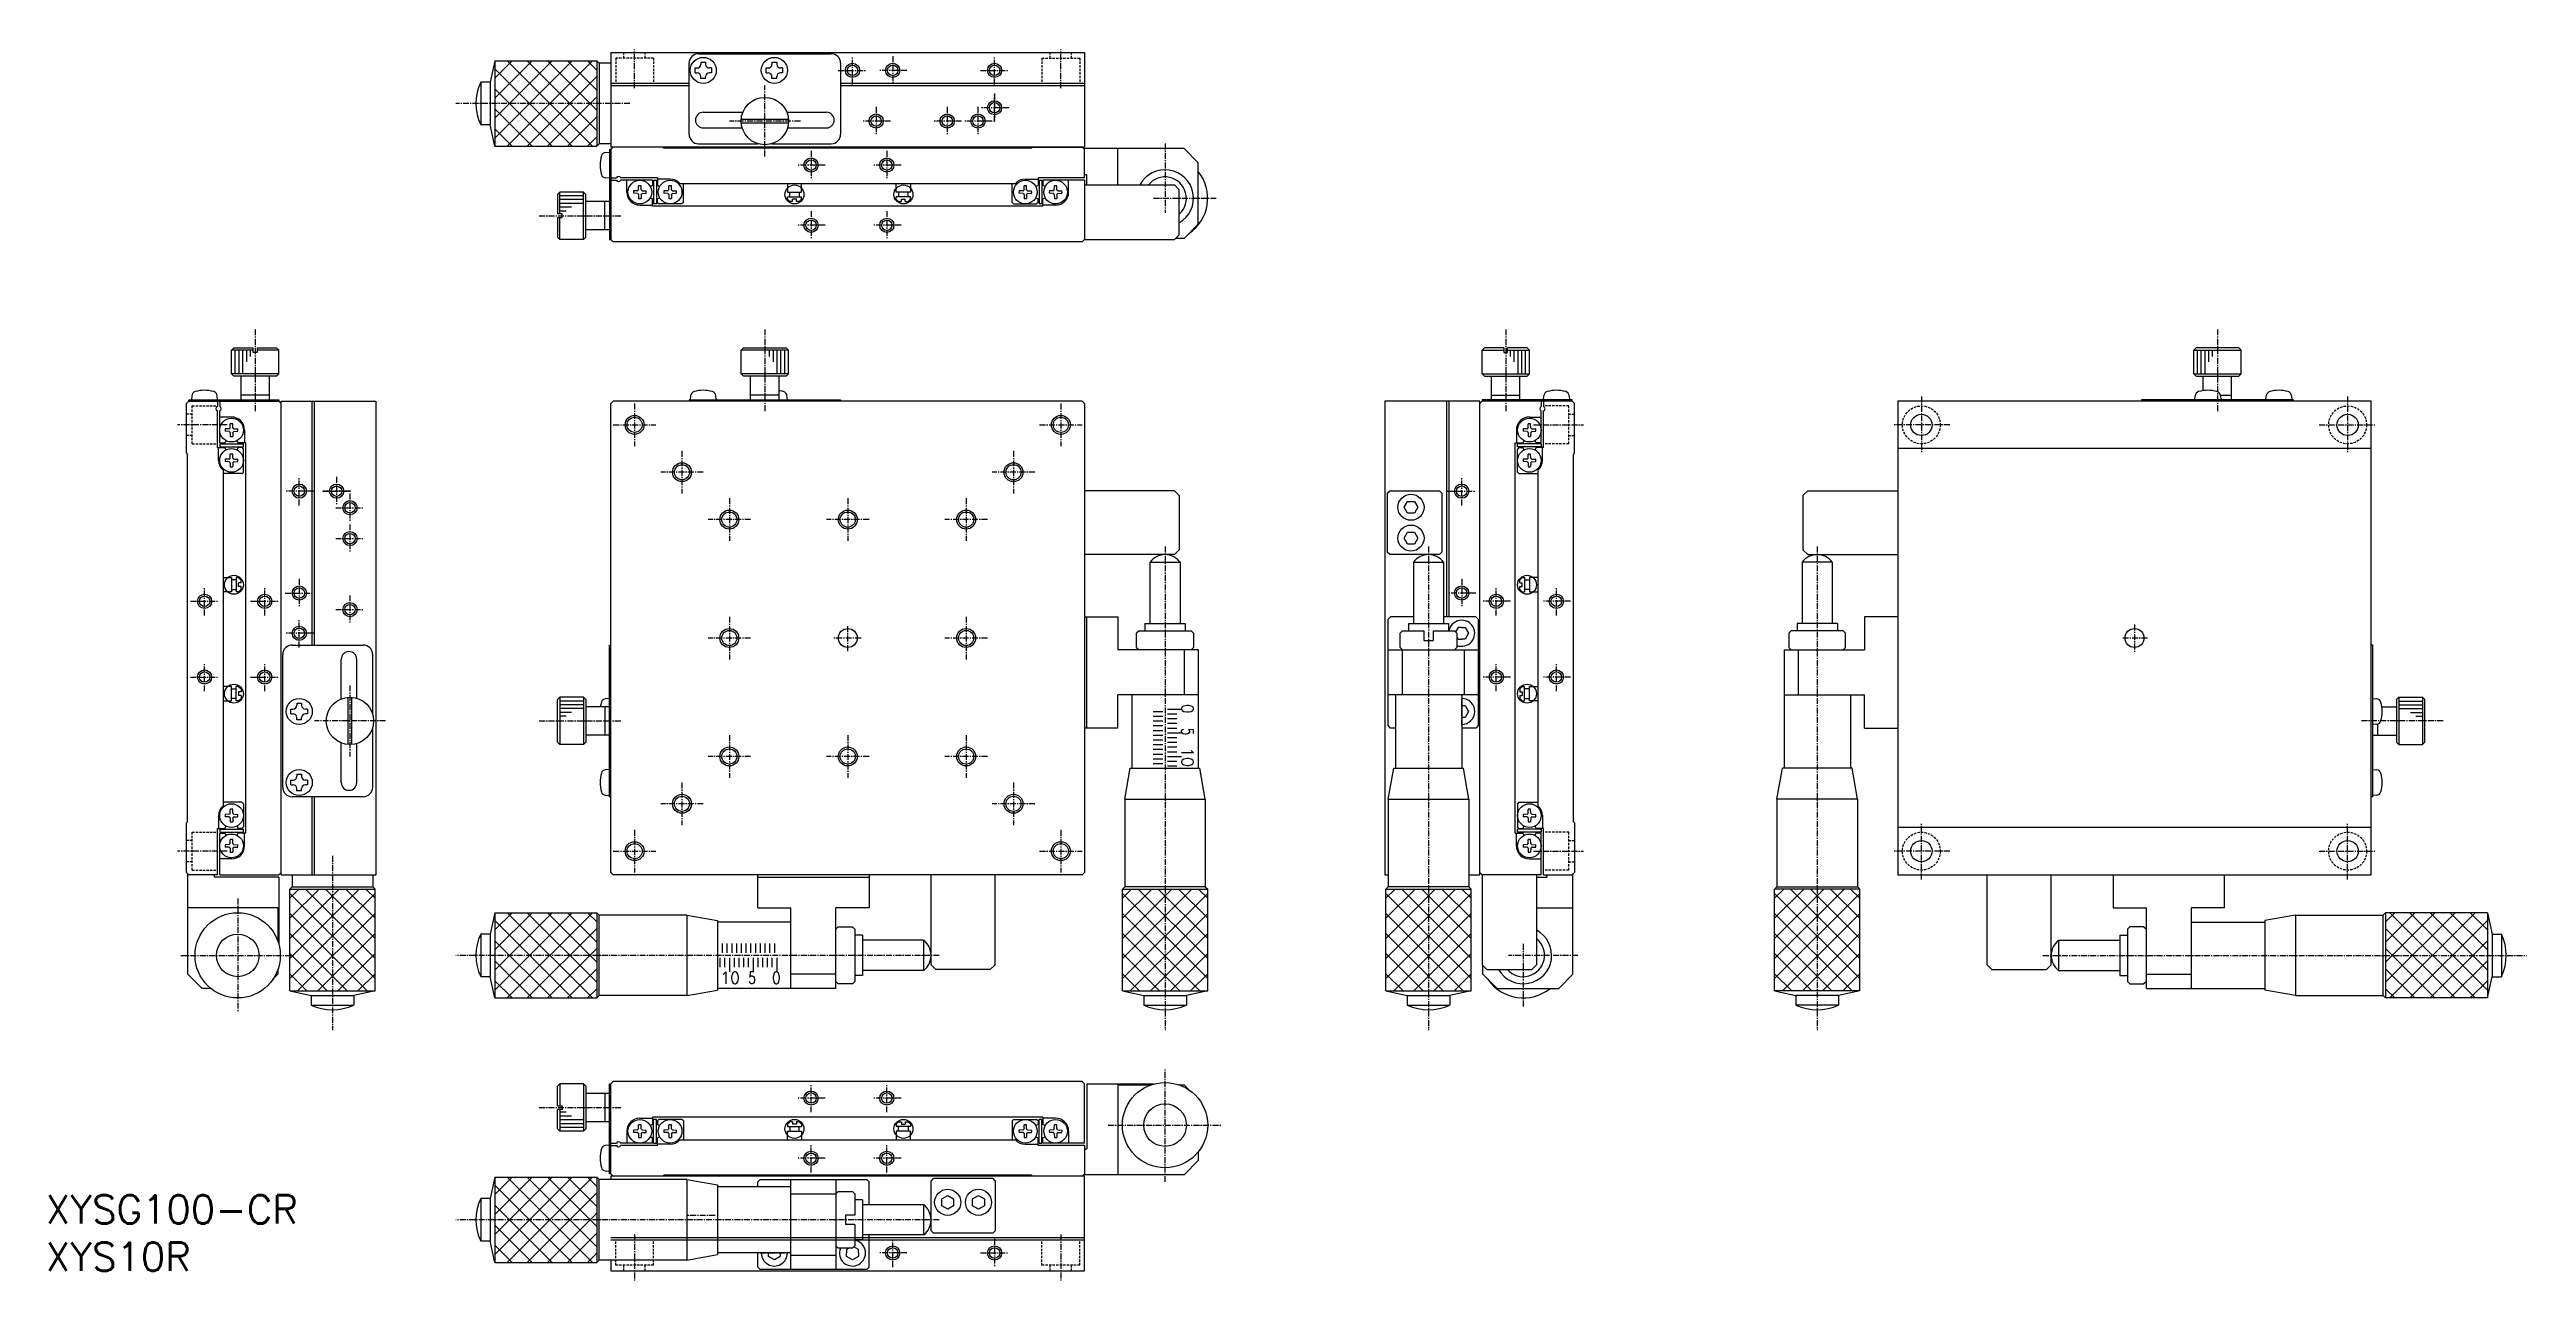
# Model space of a CAD drawing. Extents: x 794 to 1317, y -739 to -479.
import ezdxf

# ---------------------------------------------------------------- set-up
doc = ezdxf.new("R2010")
doc.units = 0
doc.linetypes.add('CENTER', pattern=[2, 1.25, -0.25, 0.25, -0.25])
doc.linetypes.add('DASHED', pattern=[0.75, 0.5, -0.25])
doc.layers.get('0').update_dxf_attribs({"linetype": 'CONTINUOUS'})
doc.layers.add('CENTER', color=1, linetype='CENTER')
doc.styles.get("Standard").update_dxf_attribs({"font": 'TXT', "bigfont": 'BIGFONT'})

msp = doc.modelspace()

# ---------------------------------------------------------------- texts
at = {"color": 3, "linetype": 'CONTINUOUS'}
for s, width, p in [('0', 0.864, (1033.08, -616.87)), ('5', 0.72, (1033.08, -621.87)), ('10', 0.96, (1033.08, -625.97))]:
    msp.add_text(s, height=2.5, rotation=270, dxfattribs=dict(at, width=width)).set_placement(p)
for s, width, p in [('10', 0.96, (935.68, -675.87)), ('5', 0.72, (941.58, -675.87)), ('0', 0.864, (946.58, -675.87))]:
    msp.add_text(s, height=2.5, dxfattribs=dict(at, width=width)).set_placement(p)
at = {"color": 7, "linetype": 'CONTINUOUS'}
for s, p in [('XYSG100-CR', (793.27, -726.51)), ('XYS10R', (793.27, -736.51))]:
    msp.add_text(s, height=6, dxfattribs=at).set_placement(p)

# ---------------------------------------------------------------- linework, layer by layer
at = {"color": 7, "linetype": 'CONTINUOUS'}
for p, q in [((888.08, -481.02), (887.08, -485.52)), ((888.08, -481.02), (909.58, -481.02)), ((910.08, -481.52), (909.58, -481.02)), ((912.58, -479.22), (1012.58, -479.22)), ((912.58, -479.22), (912.58, -499.22)), ((931.08, -479.52), (959.08, -479.52)), ((1012.58, -479.22), (1012.58, -499.22)), ((887.08, -485.52), (885.08, -485.52)), ((887.08, -485.52), (887.08, -494.52)), ((910.08, -481.52), (910.08, -498.52)), ((912.58, -481.52), (910.08, -481.52)), ((912.58, -485.72), (929.08, -485.72)), ((912.58, -486.22), (929.08, -486.22)), ((929.08, -496.52), (929.08, -481.52)), ((930.33, -483.52), (930.33, -482.52)), ((930.33, -482.52), (930.78, -482.52)), ((930.33, -483.52), (930.78, -483.52)), ((931.58, -481.27), (932.58, -481.27)), ((931.58, -481.27), (931.58, -481.72)), ((931.58, -484.77), (931.58, -484.32)), ((932.58, -484.77), (931.58, -484.77)), ((932.58, -481.27), (932.58, -481.72)), ((932.58, -484.77), (932.58, -484.32)), ((933.83, -482.52), (933.38, -482.52)), ((933.83, -483.52), (933.38, -483.52)), ((933.83, -482.52), (933.83, -483.52)), ((945.33, -483.52), (945.33, -482.52)), ((945.33, -482.52), (945.78, -482.52)), ((945.33, -483.52), (945.78, -483.52)), ((946.58, -481.27), (947.58, -481.27)), ((946.58, -481.27), (946.58, -481.72)), ((946.58, -484.77), (946.58, -484.32)), ((947.58, -484.77), (946.58, -484.77)), ((947.58, -481.27), (947.58, -481.72)), ((947.58, -484.77), (947.58, -484.32)), ((948.83, -482.52), (948.38, -482.52)), ((948.83, -483.52), (948.38, -483.52)), ((948.83, -482.52), (948.83, -483.52)), ((961.08, -481.52), (961.08, -496.52)), ((961.08, -485.72), (1012.58, -485.72)), ((961.08, -486.22), (1012.58, -486.22)), ((887.08, -494.52), (885.08, -494.52)), ((888.08, -499.02), (887.08, -494.52)), ((932.08, -491.87), (940.43, -491.87)), ((932.08, -495.17), (940.29, -495.17)), ((940.09, -493.32), (950.06, -493.32)), ((940.09, -494.12), (950.06, -494.12)), ((949.72, -491.87), (958.08, -491.87)), ((949.86, -495.17), (958.08, -495.17)), ((888.08, -499.02), (909.58, -499.02)), ((910.08, -498.52), (909.58, -499.02)), ((912.58, -498.52), (910.08, -498.52)), ((911.43, -500.35), (912.28, -500.27)), ((912.58, -499.72), (912.28, -499.72)), ((912.28, -499.72), (912.28, -518.72)), ((1012.58, -499.22), (912.58, -499.22)), ((912.58, -499.72), (913.08, -499.22)), ((912.58, -499.72), (912.58, -518.72)), ((923.58, -499.22), (913.08, -499.22)), ((923.78, -499.42), (923.58, -499.22)), ((1001.37, -499.42), (923.78, -499.42)), ((931.08, -498.52), (943.68, -498.52)), ((946.48, -498.52), (959.08, -498.52)), ((1001.37, -499.42), (1001.57, -499.22)), ((1001.57, -499.22), (1012.07, -499.22)), ((1012.58, -499.72), (1012.08, -499.22)), ((1033.58, -499.52), (1012.38, -499.52)), ((1012.58, -505.72), (1012.58, -499.72)), ((1019.58, -507.22), (1019.58, -499.52)), ((1036.58, -502.52), (1033.58, -499.52)), ((912.28, -505.77), (911.43, -505.7)), ((912.58, -505.72), (913.73, -505.72)), ((912.58, -506.22), (913.73, -506.22)), ((922.38, -505.72), (914.64, -505.72)), ((921.38, -506.22), (914.64, -506.22)), ((915.93, -508.72), (915.93, -506.22)), ((921.38, -506.22), (921.38, -507.31)), ((921.58, -506.22), (922.18, -506.22)), ((921.58, -506.22), (921.58, -511.22)), ((922.18, -506.22), (922.18, -511.22)), ((922.38, -505.72), (922.38, -507.31)), ((925.08, -505.97), (922.38, -505.97)), ((927.16, -506.92), (997.99, -506.92)), ((927.88, -510.92), (927.88, -506.92)), ((949.83, -506.92), (949.83, -508.72)), ((952.83, -508.72), (952.83, -506.92)), ((972.83, -508.72), (972.83, -506.92)), ((975.83, -506.92), (975.83, -508.72)), ((997.27, -510.92), (997.27, -506.92)), ((1000.07, -505.97), (1002.77, -505.97)), ((1002.77, -505.72), (1002.77, -507.31)), ((1012.58, -505.72), (1002.78, -505.72)), ((1002.97, -506.22), (1003.57, -506.22)), ((1002.97, -506.22), (1002.97, -511.22)), ((1003.57, -506.22), (1003.57, -511.22)), ((1003.77, -506.22), (1003.77, -507.31)), ((1012.58, -506.22), (1003.78, -506.22)), ((1009.22, -508.72), (1009.22, -506.22)), ((1012.58, -505.02), (1013.08, -505.02)), ((1012.58, -506.22), (1012.58, -518.72)), ((1012.58, -507.22), (1031.58, -507.22)), ((1013.08, -507.22), (1013.08, -505.02)), ((1032.58, -508.22), (1031.58, -507.22)), ((1036.58, -515.52), (1036.58, -502.52)), ((901.78, -508.72), (901.28, -509.22)), ((901.28, -509.22), (901.28, -513.32)), ((906.78, -508.72), (901.78, -508.72)), ((907.28, -509.22), (906.78, -508.72)), ((907.28, -518.22), (907.28, -509.22)), ((912.28, -510.72), (907.28, -510.72)), ((911.28, -516.72), (911.28, -510.72)), ((918.2, -508.45), (917.35, -508.46)), ((918.2, -509), (917.35, -508.98)), ((918.2, -508.45), (918.33, -508.39)), ((918.2, -509), (918.33, -509.06)), ((918.4, -508.22), (918.33, -508.39)), ((918.4, -509.22), (918.33, -509.06)), ((918.4, -508.22), (918.42, -507.4)), ((918.4, -509.22), (918.42, -510.05)), ((918.68, -511.47), (921.38, -511.47)), ((918.95, -508.22), (918.94, -507.4)), ((918.95, -509.22), (918.94, -510.05)), ((918.95, -508.22), (919.03, -508.39)), ((918.95, -509.22), (919.03, -509.06)), ((919.16, -508.45), (919.03, -508.39)), ((919.16, -509), (919.03, -509.06)), ((919.16, -508.45), (920, -508.46)), ((919.16, -509), (920, -508.98)), ((921.38, -511.72), (921.38, -510.14)), ((1003.77, -511.72), (921.38, -511.72)), ((922.18, -511.22), (921.58, -511.22)), ((922.38, -510.92), (922.38, -510.14)), ((922.38, -510.92), (922.68, -511.22)), ((927.58, -511.22), (922.68, -511.22)), ((924.6, -508.45), (923.75, -508.46)), ((924.6, -509), (923.75, -508.98)), ((924.6, -508.45), (924.73, -508.39)), ((924.6, -509), (924.73, -509.06)), ((924.8, -508.22), (924.73, -508.39)), ((924.8, -509.22), (924.73, -509.06)), ((924.8, -508.22), (924.82, -507.4)), ((924.8, -509.22), (924.82, -510.05)), ((925.35, -508.22), (925.34, -507.4)), ((925.35, -509.22), (925.34, -510.05)), ((925.35, -508.22), (925.43, -508.39)), ((925.35, -509.22), (925.43, -509.06)), ((925.56, -508.45), (925.43, -508.39)), ((925.56, -509), (925.43, -509.06)), ((925.56, -508.45), (926.4, -508.46)), ((925.56, -509), (926.4, -508.98)), ((927.88, -510.92), (927.58, -511.22)), ((949.83, -508.72), (952.83, -508.72)), ((949.83, -510.22), (949.83, -509.72)), ((949.83, -509.72), (952.83, -509.72)), ((949.83, -510.22), (950.33, -510.72)), ((950.33, -509.72), (950.33, -508.72)), ((950.93, -510.72), (950.33, -510.72)), ((951.73, -510.22), (950.93, -510.22)), ((950.93, -510.72), (950.93, -510.22)), ((951.73, -510.72), (951.73, -510.22)), ((952.33, -510.72), (951.73, -510.72)), ((952.33, -508.72), (952.33, -509.72)), ((952.83, -510.22), (952.33, -510.72)), ((952.83, -510.22), (952.83, -509.72)), ((975.83, -508.72), (972.83, -508.72)), ((972.83, -510.22), (972.83, -509.72)), ((975.83, -509.72), (972.83, -509.72)), ((972.83, -510.22), (973.33, -510.72)), ((973.33, -508.72), (973.33, -509.72)), ((973.33, -510.72), (973.93, -510.72)), ((973.93, -510.72), (973.93, -510.22)), ((973.93, -510.22), (974.73, -510.22)), ((974.73, -510.72), (974.73, -510.22)), ((974.73, -510.72), (975.33, -510.72)), ((975.33, -509.72), (975.33, -508.72)), ((975.83, -510.22), (975.33, -510.72)), ((975.83, -510.22), (975.83, -509.72)), ((997.27, -510.92), (997.57, -511.22)), ((997.57, -511.22), (1002.47, -511.22)), ((999.59, -508.45), (998.75, -508.46)), ((999.59, -509), (998.75, -508.98)), ((999.59, -508.45), (999.73, -508.39)), ((999.59, -509), (999.73, -509.06)), ((999.8, -508.22), (999.73, -508.39)), ((999.8, -509.22), (999.73, -509.06)), ((999.8, -508.22), (999.81, -507.4)), ((999.8, -509.22), (999.81, -510.05)), ((1000.35, -508.22), (1000.33, -507.4)), ((1000.35, -509.22), (1000.33, -510.05)), ((1000.35, -508.22), (1000.42, -508.39)), ((1000.35, -509.22), (1000.42, -509.06)), ((1000.55, -508.45), (1000.42, -508.39)), ((1000.55, -509), (1000.42, -509.06)), ((1000.55, -508.45), (1001.4, -508.46)), ((1000.55, -509), (1001.4, -508.98)), ((1002.77, -510.92), (1002.47, -511.22)), ((1002.77, -510.92), (1002.77, -510.14)), ((1003.57, -511.22), (1002.97, -511.22)), ((1003.77, -511.72), (1003.77, -510.14)), ((1006.47, -511.47), (1003.77, -511.47)), ((1005.99, -508.45), (1005.15, -508.46)), ((1005.99, -509), (1005.15, -508.98)), ((1005.99, -508.45), (1006.13, -508.39)), ((1005.99, -509), (1006.13, -509.06)), ((1006.2, -508.22), (1006.13, -508.39)), ((1006.2, -509.22), (1006.13, -509.06)), ((1006.2, -508.22), (1006.21, -507.4)), ((1006.2, -509.22), (1006.21, -510.05)), ((1006.75, -508.22), (1006.73, -507.4)), ((1006.75, -509.22), (1006.73, -510.05)), ((1006.75, -508.22), (1006.82, -508.39)), ((1006.75, -509.22), (1006.82, -509.06)), ((1006.95, -508.45), (1006.82, -508.39)), ((1006.95, -509), (1006.82, -509.06)), ((1006.95, -508.45), (1007.8, -508.46)), ((1006.95, -509), (1007.8, -508.98)), ((1032.58, -517.72), (1032.58, -508.22)), ((902.28, -513.32), (901.28, -513.32)), ((901.28, -514.12), (902.28, -514.12)), ((901.28, -514.12), (901.28, -518.22)), ((902.28, -514.12), (902.28, -513.32)), ((912.28, -516.72), (907.28, -516.72)), ((1031.58, -518.72), (1032.58, -517.72)), ((1033.58, -518.52), (1036.58, -515.52)), ((901.28, -518.22), (901.78, -518.72)), ((906.78, -518.72), (901.78, -518.72)), ((906.78, -518.72), (907.28, -518.22)), ((912.28, -518.72), (912.58, -518.72)), ((912.58, -518.72), (913.08, -519.22)), ((1012.08, -519.22), (913.08, -519.22)), ((1012.58, -518.72), (1012.08, -519.22)), ((1012.58, -518.72), (1031.58, -518.72)), ((1033.58, -518.52), (1031.78, -518.52)), ((832.47, -542.07), (832.97, -541.57)), ((832.47, -547.07), (832.47, -542.07)), ((832.97, -541.57), (837.07, -541.57)), ((837.07, -542.57), (837.07, -541.57)), ((837.87, -542.57), (837.07, -542.57)), ((837.87, -541.57), (837.87, -542.57)), ((837.87, -541.57), (841.97, -541.57)), ((841.97, -541.57), (842.47, -542.07)), ((842.47, -547.07), (842.47, -542.07)), ((1097.01, -541.57), (1096.51, -542.07)), ((1096.51, -547.07), (1096.51, -542.07)), ((1101.11, -541.57), (1097.01, -541.57)), ((1101.11, -541.57), (1101.11, -542.57)), ((1101.11, -542.57), (1101.91, -542.57)), ((1101.91, -542.57), (1101.91, -541.57)), ((1106.01, -541.57), (1101.91, -541.57)), ((1106.51, -542.07), (1106.01, -541.57)), ((1106.51, -547.07), (1106.51, -542.07)), ((1247.28, -541.57), (1246.78, -542.07)), ((1246.78, -547.07), (1246.78, -542.07)), ((1256.28, -541.57), (1247.28, -541.57)), ((1256.78, -542.07), (1256.28, -541.57)), ((1256.78, -547.07), (1256.78, -542.07)), ((832.97, -547.57), (832.47, -547.07)), ((841.97, -547.57), (832.97, -547.57)), ((834.47, -552.57), (834.47, -547.57)), ((840.47, -552.57), (840.47, -547.57)), ((842.47, -547.07), (841.97, -547.57)), ((1096.51, -547.07), (1097.01, -547.57)), ((1097.01, -547.57), (1106.01, -547.57)), ((1098.51, -552.57), (1098.51, -547.57)), ((1104.51, -552.57), (1104.51, -547.57)), ((1106.01, -547.57), (1106.51, -547.07)), ((1246.78, -547.07), (1247.28, -547.57)), ((1247.28, -547.57), (1256.28, -547.57)), ((1248.78, -550.64), (1248.78, -547.57)), ((1254.78, -552.57), (1254.78, -547.57)), ((1256.28, -547.57), (1256.78, -547.07)), ((823.47, -552.87), (822.97, -553.37)), ((822.97, -563.87), (822.97, -553.37)), ((823.47, -552.87), (823.47, -552.57)), ((823.47, -552.57), (842.47, -552.57)), ((823.47, -552.87), (842.47, -552.87)), ((824.09, -551.72), (824.02, -552.57)), ((829.52, -552.57), (829.44, -551.72)), ((829.47, -552.87), (829.47, -554.02)), ((829.97, -552.87), (829.97, -554.02)), ((840.47, -551.57), (834.47, -551.57)), ((842.47, -552.57), (842.47, -552.87)), ((842.47, -552.87), (842.97, -553.37)), ((842.97, -652.87), (842.97, -552.87)), ((842.97, -552.87), (862.97, -552.87)), ((842.97, -652.37), (842.97, -553.37)), ((849.47, -604.37), (849.47, -552.87)), ((849.97, -604.37), (849.97, -552.87)), ((862.97, -552.87), (862.97, -652.87)), ((1096.01, -552.87), (1076.01, -552.87)), ((1076.01, -552.87), (1076.01, -652.87)), ((1089.01, -552.87), (1089.01, -598.37)), ((1089.51, -552.87), (1089.51, -598.37)), ((1096.51, -552.87), (1096.01, -553.37)), ((1096.01, -652.87), (1096.01, -552.87)), ((1096.01, -652.37), (1096.01, -553.37)), ((1096.51, -552.57), (1096.51, -552.87)), ((1115.51, -552.57), (1096.51, -552.57)), ((1115.51, -552.87), (1096.51, -552.87)), ((1098.51, -551.57), (1104.51, -551.57)), ((1109.01, -552.87), (1109.01, -554.02)), ((1109.46, -552.57), (1109.54, -551.72)), ((1109.51, -552.87), (1109.51, -554.02)), ((1114.89, -551.72), (1114.96, -552.57)), ((1115.51, -552.87), (1115.51, -552.57)), ((1115.51, -552.87), (1116.01, -553.37)), ((1116.01, -563.87), (1116.01, -553.37)), ((1284.28, -552.87), (1184.28, -552.87)), ((1184.28, -552.87), (1184.28, -652.87)), ((1267.78, -552.57), (1235.78, -552.57)), ((1235.78, -552.57), (1235.78, -552.87)), ((1247.03, -552.57), (1247.1, -551.72)), ((1252.43, -551.57), (1254.78, -551.57)), ((1252.46, -551.72), (1252.53, -552.57)), ((1262.03, -552.57), (1262.1, -551.72)), ((1267.46, -551.72), (1267.53, -552.57)), ((1267.78, -552.57), (1267.78, -552.87)), ((1284.28, -652.87), (1284.28, -552.87)), ((829.47, -562.68), (829.47, -554.93)), ((829.97, -561.68), (829.97, -554.93)), ((832.47, -556.22), (829.97, -556.22)), ((831.97, -558.7), (831.14, -558.71)), ((831.97, -559.24), (831.14, -559.23)), ((831.97, -558.7), (832.13, -558.62)), ((831.97, -559.24), (832.13, -559.32)), ((832.19, -558.49), (832.13, -558.62)), ((832.19, -559.45), (832.13, -559.32)), ((832.19, -558.49), (832.21, -557.64)), ((832.19, -559.45), (832.21, -560.29)), ((832.74, -558.49), (832.73, -557.64)), ((832.74, -559.45), (832.73, -560.29)), ((832.74, -558.49), (832.8, -558.62)), ((832.74, -559.45), (832.8, -559.32)), ((832.97, -558.7), (832.8, -558.62)), ((832.97, -559.24), (832.8, -559.32)), ((832.97, -558.7), (833.79, -558.71)), ((832.97, -559.24), (833.79, -559.23)), ((835.22, -558.97), (835.22, -561.67)), ((1103.76, -558.97), (1103.76, -561.67)), ((1106.01, -558.7), (1105.19, -558.71)), ((1106.01, -559.24), (1105.19, -559.23)), ((1106.01, -558.7), (1106.18, -558.62)), ((1106.01, -559.24), (1106.18, -559.32)), ((1106.24, -558.49), (1106.18, -558.62)), ((1106.24, -559.45), (1106.18, -559.32)), ((1106.24, -558.49), (1106.25, -557.64)), ((1106.24, -559.45), (1106.25, -560.29)), ((1106.51, -556.22), (1109.01, -556.22)), ((1106.79, -558.49), (1106.77, -557.64)), ((1106.79, -559.45), (1106.77, -560.29)), ((1106.79, -558.49), (1106.85, -558.62)), ((1106.79, -559.45), (1106.85, -559.32)), ((1107.01, -558.7), (1106.85, -558.62)), ((1107.01, -559.24), (1106.85, -559.32)), ((1107.01, -558.7), (1107.84, -558.71)), ((1107.01, -559.24), (1107.84, -559.23)), ((1109.01, -561.68), (1109.01, -554.93)), ((1109.51, -562.68), (1109.51, -554.93)), ((823.17, -564.07), (822.97, -563.87)), ((823.17, -641.66), (823.17, -564.07)), ((829.47, -562.67), (831.05, -562.67)), ((829.72, -565.37), (829.72, -562.67)), ((829.97, -561.67), (831.05, -561.67)), ((829.97, -561.87), (829.97, -562.47)), ((829.97, -561.87), (834.97, -561.87)), ((829.97, -562.47), (834.97, -562.47)), ((832.19, -564.89), (832.21, -564.04)), ((832.74, -564.89), (832.73, -564.04)), ((835.47, -561.67), (833.88, -561.67)), ((834.67, -562.67), (833.88, -562.67)), ((834.67, -562.67), (834.97, -562.97)), ((834.97, -562.47), (834.97, -561.87)), ((834.97, -567.87), (834.97, -562.97)), ((835.47, -644.06), (835.47, -561.67)), ((1103.51, -644.06), (1103.51, -561.67)), ((1103.51, -561.67), (1105.1, -561.67)), ((1104.01, -562.47), (1104.01, -561.87)), ((1109.01, -561.87), (1104.01, -561.87)), ((1109.01, -562.47), (1104.01, -562.47)), ((1104.31, -562.67), (1104.01, -562.97)), ((1104.01, -567.87), (1104.01, -562.97)), ((1104.31, -562.67), (1105.1, -562.67)), ((1106.24, -564.89), (1106.25, -564.04)), ((1106.79, -564.89), (1106.77, -564.04)), ((1109.01, -561.67), (1107.93, -561.67)), ((1109.51, -562.67), (1107.93, -562.67)), ((1109.01, -561.87), (1109.01, -562.47)), ((1109.26, -565.37), (1109.26, -562.67)), ((1115.81, -564.07), (1116.01, -563.87)), ((1115.81, -641.66), (1115.81, -564.07)), ((1284.28, -562.87), (1184.28, -562.87)), ((830.67, -567.45), (830.67, -638.28)), ((834.67, -568.17), (830.67, -568.17)), ((831.97, -565.1), (831.14, -565.11)), ((831.97, -565.64), (831.14, -565.63)), ((831.97, -565.1), (832.13, -565.02)), ((831.97, -565.64), (832.13, -565.72)), ((832.19, -564.89), (832.13, -565.02)), ((832.19, -565.85), (832.13, -565.72)), ((832.19, -565.85), (832.21, -566.69)), ((832.74, -565.85), (832.73, -566.69)), ((832.74, -564.89), (832.8, -565.02)), ((832.74, -565.85), (832.8, -565.72)), ((832.97, -565.1), (832.8, -565.02)), ((832.97, -565.64), (832.8, -565.72)), ((832.97, -565.1), (833.79, -565.11)), ((832.97, -565.64), (833.79, -565.63)), ((834.67, -568.17), (834.97, -567.87)), ((1104.31, -568.17), (1104.01, -567.87)), ((1104.31, -568.17), (1108.31, -568.17)), ((1106.01, -565.1), (1105.19, -565.11)), ((1106.01, -565.64), (1105.19, -565.63)), ((1106.01, -565.1), (1106.18, -565.02)), ((1106.01, -565.64), (1106.18, -565.72)), ((1106.24, -564.89), (1106.18, -565.02)), ((1106.24, -565.85), (1106.18, -565.72)), ((1106.24, -565.85), (1106.25, -566.69)), ((1106.79, -565.85), (1106.77, -566.69)), ((1106.79, -564.89), (1106.85, -565.02)), ((1106.79, -565.85), (1106.85, -565.72)), ((1107.01, -565.1), (1106.85, -565.02)), ((1107.01, -565.64), (1106.85, -565.72)), ((1107.01, -565.1), (1107.84, -565.11)), ((1107.01, -565.64), (1107.84, -565.63)), ((1108.31, -567.45), (1108.31, -638.28)), ((1076.51, -572.27), (1077.01, -571.77)), ((1076.51, -572.27), (1076.51, -584.77)), ((1077.01, -571.77), (1087.51, -571.77)), ((1087.51, -571.77), (1088.01, -572.27)), ((1088.01, -572.27), (1088.01, -584.77)), ((1164.28, -572.77), (1165.28, -571.77)), ((1164.28, -572.77), (1164.28, -584.27)), ((1165.28, -571.77), (1184.28, -571.77)), ((1077.01, -585.27), (1076.51, -584.77)), ((1087.51, -585.27), (1077.01, -585.27)), ((1088.01, -584.77), (1087.51, -585.27)), ((1165.28, -585.27), (1164.28, -584.27)), ((1165.28, -585.27), (1184.28, -585.27)), ((830.67, -590.12), (832.47, -590.12)), ((832.47, -590.12), (832.47, -593.12)), ((833.47, -590.62), (832.47, -590.62)), ((833.97, -590.12), (833.47, -590.12)), ((833.47, -590.12), (833.47, -593.12)), ((833.97, -590.12), (834.47, -590.62)), ((834.47, -591.22), (834.47, -590.62)), ((1082.04, -586.84), (1082.04, -599.77)), ((1088.39, -586.84), (1088.39, -599.77)), ((1105.01, -590.12), (1104.51, -590.62)), ((1104.51, -591.22), (1104.51, -590.62)), ((1105.01, -590.12), (1105.51, -590.12)), ((1105.51, -590.12), (1105.51, -593.12)), ((1105.51, -590.62), (1106.51, -590.62)), ((1106.51, -590.12), (1106.51, -593.12)), ((1108.31, -590.12), (1106.51, -590.12)), ((1164.1, -586.84), (1164.1, -599.77)), ((1170.45, -586.84), (1170.45, -599.77)), ((832.47, -593.12), (830.67, -593.12)), ((832.47, -592.62), (833.47, -592.62)), ((833.97, -593.12), (833.47, -593.12)), ((833.97, -592.02), (833.97, -591.22)), ((834.47, -591.22), (833.97, -591.22)), ((834.47, -592.02), (833.97, -592.02)), ((833.97, -593.12), (834.47, -592.62)), ((834.47, -592.62), (834.47, -592.02)), ((1104.51, -591.22), (1105.01, -591.22)), ((1104.51, -592.62), (1104.51, -592.02)), ((1104.51, -592.02), (1105.01, -592.02)), ((1105.01, -593.12), (1104.51, -592.62)), ((1105.01, -592.02), (1105.01, -591.22)), ((1105.01, -593.12), (1105.51, -593.12)), ((1106.51, -592.62), (1105.51, -592.62)), ((1106.51, -593.12), (1108.31, -593.12)), ((1076.71, -598.87), (1077.21, -598.37)), ((1076.71, -621.37), (1076.71, -598.87)), ((1082.04, -598.37), (1077.21, -598.37)), ((1079.71, -601.37), (1079.21, -601.87)), ((1079.71, -601.37), (1084.21, -601.37)), ((1080.96, -599.77), (1080.96, -601.37)), ((1080.96, -599.77), (1089.46, -599.77)), ((1084.21, -601.37), (1084.21, -603.37)), ((1086.21, -601.37), (1090.71, -601.37)), ((1086.21, -601.37), (1086.21, -603.37)), ((1095.21, -598.37), (1088.39, -598.37)), ((1089.46, -599.77), (1089.46, -601.37)), ((1090.71, -601.37), (1091.21, -601.87)), ((1095.21, -598.37), (1095.71, -598.87)), ((1095.71, -598.87), (1095.71, -621.37)), ((1161.78, -601.37), (1161.28, -601.87)), ((1172.78, -601.37), (1161.78, -601.37)), ((1163.03, -599.77), (1163.03, -601.37)), ((1171.53, -599.77), (1163.03, -599.77)), ((1171.53, -599.77), (1171.53, -601.37)), ((1172.78, -601.37), (1173.28, -601.87)), ((1184.28, -598.37), (1177.28, -598.37)), ((1177.28, -598.37), (1177.28, -605.37)), ((843.27, -634.37), (843.27, -606.37)), ((845.27, -604.37), (860.27, -604.37)), ((862.27, -618.97), (862.27, -606.37)), ((1076.71, -605.37), (1095.71, -605.37)), ((1079.21, -604.87), (1079.21, -601.87)), ((1079.21, -604.87), (1079.71, -605.37)), ((1079.71, -614.87), (1079.71, -605.37)), ((1084.21, -603.37), (1086.21, -603.37)), ((1090.71, -605.37), (1091.21, -604.87)), ((1091.21, -601.87), (1091.21, -604.87)), ((1092.71, -605.37), (1092.71, -614.87)), ((1160.28, -605.37), (1160.28, -630.37)), ((1160.28, -605.37), (1177.28, -605.37)), ((1161.28, -601.87), (1161.28, -604.87)), ((1161.78, -605.37), (1161.28, -604.87)), ((1163.28, -605.37), (1163.28, -614.87)), ((1173.28, -604.87), (1172.78, -605.37)), ((1173.28, -604.87), (1173.28, -601.87)), ((1284.58, -604.37), (1284.28, -604.37)), ((1284.58, -636.37), (1284.58, -604.37)), ((855.62, -615.72), (855.62, -607.37)), ((858.92, -615.58), (858.92, -607.37)), ((832.47, -613.12), (830.67, -613.12)), ((830.67, -616.12), (832.47, -616.12)), ((832.47, -616.12), (832.47, -613.12)), ((832.47, -613.62), (833.47, -613.62)), ((833.47, -615.62), (832.47, -615.62)), ((833.97, -613.12), (833.47, -613.12)), ((833.47, -616.12), (833.47, -613.12)), ((833.97, -616.12), (833.47, -616.12)), ((833.97, -613.12), (834.47, -613.62)), ((834.47, -614.22), (833.97, -614.22)), ((833.97, -614.22), (833.97, -615.02)), ((834.47, -615.02), (833.97, -615.02)), ((833.97, -616.12), (834.47, -615.62)), ((834.47, -613.62), (834.47, -614.22)), ((834.47, -615.02), (834.47, -615.62)), ((846.27, -616.62), (847.27, -616.62)), ((846.27, -616.62), (846.27, -617.07)), ((847.27, -616.62), (847.27, -617.07)), ((857.07, -625.35), (857.07, -615.39)), ((857.87, -625.35), (857.87, -615.39)), ((1095.71, -614.87), (1076.71, -614.87)), ((1078.21, -614.87), (1078.21, -630.37)), ((1092.21, -614.87), (1092.21, -630.37)), ((1105.01, -613.12), (1104.51, -613.62)), ((1104.51, -613.62), (1104.51, -614.22)), ((1104.51, -614.22), (1105.01, -614.22)), ((1104.51, -615.02), (1104.51, -615.62)), ((1104.51, -615.02), (1105.01, -615.02)), ((1105.01, -616.12), (1104.51, -615.62)), ((1105.01, -613.12), (1105.51, -613.12)), ((1105.01, -614.22), (1105.01, -615.02)), ((1105.01, -616.12), (1105.51, -616.12)), ((1105.51, -616.12), (1105.51, -613.12)), ((1106.51, -613.62), (1105.51, -613.62)), ((1105.51, -615.62), (1106.51, -615.62)), ((1106.51, -616.12), (1106.51, -613.12)), ((1106.51, -613.12), (1108.31, -613.12)), ((1108.31, -616.12), (1106.51, -616.12)), ((1160.28, -614.87), (1177.28, -614.87)), ((1174.28, -614.87), (1174.28, -630.37)), ((1177.28, -621.87), (1177.28, -614.87)), ((1284.58, -615.62), (1285.43, -615.69)), ((1290.08, -615.37), (1289.58, -615.87)), ((1289.58, -615.87), (1289.58, -624.87)), ((1290.08, -615.37), (1295.08, -615.37)), ((1295.58, -615.87), (1295.08, -615.37)), ((1295.58, -624.87), (1295.58, -615.87)), ((845.02, -618.87), (845.02, -617.87)), ((845.02, -617.87), (845.47, -617.87)), ((845.02, -618.87), (845.47, -618.87)), ((846.27, -620.12), (846.27, -619.67)), ((847.27, -620.12), (846.27, -620.12)), ((847.27, -620.12), (847.27, -619.67)), ((848.52, -617.87), (848.07, -617.87)), ((848.52, -618.87), (848.07, -618.87)), ((848.52, -617.87), (848.52, -618.87)), ((862.27, -634.37), (862.27, -621.77)), ((1077.21, -621.87), (1076.71, -621.37)), ((1078.21, -621.87), (1077.21, -621.87)), ((1095.21, -621.87), (1092.21, -621.87)), ((1095.71, -621.37), (1095.21, -621.87)), ((1177.28, -621.87), (1184.28, -621.87)), ((1285.43, -621.05), (1284.58, -621.12)), ((1285.58, -621.02), (1285.58, -623.37)), ((1286.51, -617.37), (1289.58, -617.37)), ((855.62, -633.37), (855.62, -625.01)), ((858.92, -633.37), (858.92, -625.15)), ((1284.58, -623.37), (1289.58, -623.37)), ((1289.58, -624.87), (1290.08, -625.37)), ((1290.08, -625.37), (1295.08, -625.37)), ((1295.08, -625.37), (1295.58, -624.87)), ((846.27, -631.62), (847.27, -631.62)), ((846.27, -631.62), (846.27, -632.07)), ((847.27, -631.62), (847.27, -632.07)), ((1076.71, -636.87), (1077.86, -630.37)), ((1077.86, -630.37), (1092.57, -630.37)), ((1093.71, -636.87), (1092.57, -630.37)), ((1158.78, -636.87), (1159.93, -630.37)), ((1174.63, -630.37), (1159.93, -630.37)), ((1175.78, -636.87), (1174.63, -630.37)), ((1284.58, -630.62), (1285.43, -630.69)), ((834.67, -637.56), (830.67, -637.56)), ((834.67, -637.56), (834.97, -637.86)), ((834.97, -637.86), (834.97, -642.76)), ((845.02, -633.87), (845.02, -632.87)), ((845.02, -632.87), (845.47, -632.87)), ((845.02, -633.87), (845.47, -633.87)), ((860.27, -636.37), (845.27, -636.37)), ((846.27, -635.12), (846.27, -634.67)), ((847.27, -635.12), (846.27, -635.12)), ((847.27, -635.12), (847.27, -634.67)), ((848.52, -632.87), (848.07, -632.87)), ((848.52, -633.87), (848.07, -633.87)), ((848.52, -632.87), (848.52, -633.87)), ((849.47, -652.87), (849.47, -636.37)), ((849.97, -652.87), (849.97, -636.37)), ((1076.71, -636.87), (1076.71, -655.37)), ((1076.71, -636.87), (1093.71, -636.87)), ((1093.71, -636.87), (1093.71, -655.37)), ((1104.31, -637.56), (1104.01, -637.86)), ((1104.01, -637.86), (1104.01, -642.76)), ((1104.31, -637.56), (1108.31, -637.56)), ((1158.78, -636.87), (1158.78, -655.37)), ((1175.78, -636.87), (1158.78, -636.87)), ((1175.78, -636.87), (1175.78, -655.37)), ((1284.58, -636.37), (1284.28, -636.37)), ((1285.43, -636.05), (1284.58, -636.12)), ((823.17, -641.66), (822.97, -641.86)), ((822.97, -652.37), (822.97, -641.86)), ((829.47, -643.06), (831.05, -643.06)), ((829.47, -652.87), (829.47, -643.07)), ((829.72, -640.36), (829.72, -643.06)), ((829.97, -643.26), (829.97, -643.86)), ((829.97, -643.26), (834.97, -643.26)), ((831.97, -640.09), (831.14, -640.1)), ((831.97, -640.64), (831.14, -640.62)), ((831.97, -640.09), (832.13, -640.02)), ((831.97, -640.64), (832.13, -640.71)), ((832.19, -639.88), (832.13, -640.02)), ((832.19, -640.85), (832.13, -640.71)), ((832.19, -639.88), (832.21, -639.04)), ((832.19, -640.85), (832.21, -641.69)), ((832.74, -639.88), (832.73, -639.04)), ((832.74, -640.85), (832.73, -641.69)), ((832.74, -639.88), (832.8, -640.02)), ((832.74, -640.85), (832.8, -640.71)), ((832.97, -640.09), (832.8, -640.02)), ((832.97, -640.64), (832.8, -640.71)), ((832.97, -640.09), (833.79, -640.1)), ((832.97, -640.64), (833.79, -640.62)), ((834.67, -643.06), (833.88, -643.06)), ((834.67, -643.06), (834.97, -642.76)), ((834.97, -643.86), (834.97, -643.26)), ((1104.31, -643.06), (1104.01, -642.76)), ((1104.01, -643.86), (1104.01, -643.26)), ((1109.01, -643.26), (1104.01, -643.26)), ((1104.31, -643.06), (1105.1, -643.06)), ((1106.01, -640.09), (1105.19, -640.1)), ((1106.01, -640.64), (1105.19, -640.62)), ((1106.01, -640.09), (1106.18, -640.02)), ((1106.01, -640.64), (1106.18, -640.71)), ((1106.24, -639.88), (1106.18, -640.02)), ((1106.24, -640.85), (1106.18, -640.71)), ((1106.24, -639.88), (1106.25, -639.04)), ((1106.24, -640.85), (1106.25, -641.69)), ((1106.79, -639.88), (1106.77, -639.04)), ((1106.79, -640.85), (1106.77, -641.69)), ((1106.79, -639.88), (1106.85, -640.02)), ((1106.79, -640.85), (1106.85, -640.71)), ((1107.01, -640.09), (1106.85, -640.02)), ((1107.01, -640.64), (1106.85, -640.71)), ((1107.01, -640.09), (1107.84, -640.1)), ((1107.01, -640.64), (1107.84, -640.62)), ((1109.51, -643.06), (1107.93, -643.06)), ((1109.01, -643.26), (1109.01, -643.86)), ((1109.26, -640.36), (1109.26, -643.06)), ((1109.51, -652.87), (1109.51, -643.07)), ((1115.81, -641.66), (1116.01, -641.86)), ((1116.01, -641.86), (1116.01, -652.36)), ((1284.28, -642.87), (1184.28, -642.87)), ((829.97, -643.86), (834.97, -643.86)), ((829.97, -644.06), (831.05, -644.06)), ((829.97, -652.87), (829.97, -644.07)), ((831.97, -646.49), (831.14, -646.5)), ((831.97, -647.04), (831.14, -647.02)), ((831.97, -646.49), (832.13, -646.42)), ((831.97, -647.04), (832.13, -647.11)), ((832.19, -646.28), (832.13, -646.42)), ((832.19, -647.25), (832.13, -647.11)), ((832.19, -646.28), (832.21, -645.44)), ((832.19, -647.25), (832.21, -648.09)), ((832.74, -646.28), (832.73, -645.44)), ((832.74, -647.25), (832.73, -648.09)), ((832.74, -646.28), (832.8, -646.42)), ((832.74, -647.25), (832.8, -647.11)), ((832.97, -646.49), (832.8, -646.42)), ((832.97, -647.04), (832.8, -647.11)), ((832.97, -646.49), (833.79, -646.5)), ((832.97, -647.04), (833.79, -647.02)), ((835.47, -644.06), (833.88, -644.06)), ((835.22, -646.76), (835.22, -644.06)), ((1103.51, -644.06), (1105.1, -644.06)), ((1103.76, -646.76), (1103.76, -644.06)), ((1109.01, -643.86), (1104.01, -643.86)), ((1106.01, -646.49), (1105.19, -646.5)), ((1106.01, -647.04), (1105.19, -647.02)), ((1106.01, -646.49), (1106.18, -646.42)), ((1106.01, -647.04), (1106.18, -647.11)), ((1106.24, -646.28), (1106.18, -646.42)), ((1106.24, -647.25), (1106.18, -647.11)), ((1106.24, -646.28), (1106.25, -645.44)), ((1106.24, -647.25), (1106.25, -648.09)), ((1106.79, -646.28), (1106.77, -645.44)), ((1106.79, -647.25), (1106.77, -648.09)), ((1106.79, -646.28), (1106.85, -646.42)), ((1106.79, -647.25), (1106.85, -647.11)), ((1107.01, -646.49), (1106.85, -646.42)), ((1107.01, -647.04), (1106.85, -647.11)), ((1107.01, -646.49), (1107.84, -646.5)), ((1107.01, -647.04), (1107.84, -647.02)), ((1109.01, -644.06), (1107.93, -644.06)), ((1109.01, -652.87), (1109.01, -644.07)), ((822.97, -652.37), (823.47, -652.87)), ((823.27, -673.87), (823.27, -652.67)), ((829.47, -652.87), (823.47, -652.87)), ((828.77, -652.87), (828.77, -653.37)), ((842.47, -653.37), (828.77, -653.37)), ((832.47, -649.51), (829.97, -649.51)), ((829.97, -652.87), (842.47, -652.87)), ((842.47, -652.87), (842.97, -652.37)), ((842.47, -653.37), (842.47, -667.57)), ((842.97, -652.87), (862.97, -652.87)), ((845.27, -652.87), (845.27, -655.37)), ((862.27, -652.87), (862.27, -655.37)), ((1076.01, -652.87), (1076.71, -652.87)), ((1093.71, -652.87), (1096.01, -652.87)), ((1096.51, -652.87), (1096.01, -652.37)), ((1096.51, -652.87), (1096.51, -671.87)), ((1109.01, -652.87), (1096.51, -652.87)), ((1106.51, -649.51), (1109.01, -649.51)), ((1108.01, -652.87), (1108.01, -671.87)), ((1108.01, -653.37), (1110.21, -653.37)), ((1109.51, -652.87), (1115.51, -652.87)), ((1110.21, -652.87), (1110.21, -653.37)), ((1115.51, -652.87), (1116.01, -652.37)), ((1115.71, -673.87), (1115.71, -652.67)), ((1184.28, -652.87), (1284.28, -652.87)), ((1203.18, -671.87), (1203.18, -652.87)), ((1216.68, -671.87), (1216.68, -652.87)), ((1229.78, -652.87), (1229.78, -659.87)), ((1253.28, -659.87), (1253.28, -652.87)), ((845.27, -655.37), (844.77, -655.87)), ((844.77, -677.37), (844.77, -655.87)), ((845.27, -655.37), (862.27, -655.37)), ((862.27, -655.37), (862.77, -655.87)), ((862.77, -677.37), (862.77, -655.87)), ((1076.71, -655.37), (1076.21, -655.87)), ((1076.21, -677.37), (1076.21, -655.87)), ((1093.71, -655.37), (1094.21, -655.87)), ((1094.21, -677.37), (1094.21, -655.87)), ((1158.78, -655.37), (1158.28, -655.87)), ((1158.28, -677.37), (1158.28, -655.87)), ((1158.78, -655.37), (1175.78, -655.37)), ((1175.78, -655.37), (1176.28, -655.87)), ((1176.28, -677.37), (1176.28, -655.87)), ((842.27, -659.87), (823.27, -659.87)), ((842.27, -659.87), (842.27, -666.91)), ((1108.01, -659.87), (1115.71, -659.87)), ((1229.78, -659.87), (1236.78, -659.87)), ((1232.78, -664.37), (1233.28, -663.87)), ((1236.28, -663.87), (1233.28, -663.87)), ((1236.28, -663.87), (1236.78, -664.37)), ((1236.78, -676.87), (1236.78, -659.87)), ((1253.28, -659.87), (1246.28, -659.87)), ((1246.28, -676.87), (1246.28, -659.87)), ((1246.28, -662.87), (1261.78, -662.87)), ((1268.28, -661.37), (1261.78, -662.52)), ((1261.78, -662.52), (1261.78, -677.22)), ((1268.28, -661.37), (1286.78, -661.37)), ((1268.28, -661.37), (1268.28, -678.37)), ((1286.78, -661.37), (1287.28, -660.87)), ((1286.78, -678.37), (1286.78, -661.37)), ((1308.78, -660.87), (1287.28, -660.87)), ((1308.78, -660.87), (1309.78, -665.37)), ((1218.25, -666.69), (1231.18, -666.69)), ((1231.18, -665.62), (1232.78, -665.62)), ((1231.18, -665.62), (1231.18, -674.12)), ((1232.78, -664.37), (1232.78, -675.37)), ((1309.78, -665.37), (1309.78, -674.37)), ((1309.78, -665.37), (1311.78, -665.37)), ((826.27, -676.87), (823.27, -673.87)), ((842.27, -673.87), (841.22, -674.92)), ((842.27, -672.83), (842.27, -673.87)), ((1096.51, -671.87), (1097.51, -672.87)), ((1096.71, -673.87), (1096.71, -672.07)), ((1096.71, -673.87), (1099.71, -676.87)), ((1097.51, -672.87), (1107.01, -672.87)), ((1107.01, -672.87), (1108.01, -671.87)), ((1112.71, -676.87), (1115.71, -673.87)), ((1204.18, -672.87), (1203.18, -671.87)), ((1204.18, -672.87), (1215.68, -672.87)), ((1216.68, -671.87), (1215.68, -672.87)), ((1218.25, -673.04), (1231.18, -673.04)), ((1231.18, -674.12), (1232.78, -674.12)), ((1236.78, -673.87), (1246.28, -673.87)), ((1308.78, -678.87), (1309.78, -674.37)), ((1309.78, -674.37), (1311.78, -674.37)), ((828.11, -676.87), (826.27, -676.87)), ((844.77, -677.37), (849.27, -678.37)), ((849.27, -678.37), (858.27, -678.37)), ((849.27, -678.37), (849.27, -680.37)), ((862.77, -677.37), (858.27, -678.37)), ((858.27, -678.37), (858.27, -680.37)), ((1076.21, -677.37), (1080.71, -678.37)), ((1080.71, -678.37), (1080.71, -680.37)), ((1094.21, -677.37), (1089.71, -678.37)), ((1089.71, -678.37), (1089.71, -680.37)), ((1099.71, -676.87), (1112.71, -676.87)), ((1158.28, -677.37), (1162.78, -678.37)), ((1171.78, -678.37), (1162.78, -678.37)), ((1162.78, -678.37), (1162.78, -680.37)), ((1176.28, -677.37), (1171.78, -678.37)), ((1171.78, -678.37), (1171.78, -680.37)), ((1232.78, -675.37), (1233.28, -675.87)), ((1233.28, -675.87), (1236.28, -675.87)), ((1236.78, -675.37), (1236.28, -675.87)), ((1236.78, -676.87), (1261.78, -676.87)), ((1268.28, -678.37), (1261.78, -677.22)), ((1268.28, -678.37), (1286.78, -678.37)), ((1286.78, -678.37), (1287.28, -678.87)), ((1308.78, -678.87), (1287.28, -678.87)), ((901.28, -697.51), (901.78, -697.01)), ((901.28, -701.61), (901.28, -697.51)), ((906.78, -697.01), (901.78, -697.01)), ((906.78, -697.01), (907.28, -697.51)), ((907.28, -697.51), (907.28, -706.51)), ((912.28, -699.01), (907.28, -699.01)), ((911.28, -699.01), (911.28, -705.01)), ((912.28, -697.01), (912.58, -697.01)), ((912.28, -716.01), (912.28, -697.01)), ((912.58, -697.01), (913.08, -696.51)), ((912.58, -716.01), (912.58, -697.01)), ((1012.08, -696.51), (913.08, -696.51)), ((1012.58, -697.01), (1012.08, -696.51)), ((1012.58, -709.51), (1012.58, -697.01)), ((1013.08, -697.01), (1013.08, -710.71)), ((1013.08, -697.01), (1027.27, -697.01)), ((1019.58, -697.21), (1026.62, -697.21)), ((1019.58, -697.21), (1019.58, -716.21)), ((1032.54, -697.21), (1033.58, -697.21)), ((1033.58, -697.21), (1034.63, -698.26)), ((901.28, -701.61), (902.28, -701.61)), ((902.28, -702.41), (901.28, -702.41)), ((901.28, -706.51), (901.28, -702.41)), ((902.28, -701.61), (902.28, -702.41)), ((912.28, -705.01), (907.28, -705.01)), ((918.4, -706.51), (918.42, -705.68)), ((918.68, -704.26), (921.38, -704.26)), ((918.95, -706.51), (918.94, -705.68)), ((1003.77, -704.01), (921.38, -704.01)), ((921.38, -704.01), (921.38, -705.59)), ((922.18, -704.51), (921.58, -704.51)), ((921.58, -709.51), (921.58, -704.51)), ((922.18, -709.51), (922.18, -704.51)), ((922.38, -704.81), (922.68, -704.51)), ((922.38, -704.81), (922.38, -705.59)), ((927.58, -704.51), (922.68, -704.51)), ((924.8, -706.51), (924.82, -705.68)), ((925.35, -706.51), (925.34, -705.68)), ((927.88, -704.81), (927.58, -704.51)), ((927.88, -704.81), (927.88, -708.81)), ((949.83, -705.51), (950.33, -705.01)), ((949.83, -705.51), (949.83, -706.01)), ((949.83, -706.01), (952.83, -706.01)), ((950.93, -705.01), (950.33, -705.01)), ((950.33, -706.01), (950.33, -707.01)), ((950.93, -705.01), (950.93, -705.51)), ((951.73, -705.51), (950.93, -705.51)), ((952.33, -705.01), (951.73, -705.01)), ((951.73, -705.01), (951.73, -705.51)), ((952.83, -705.51), (952.33, -705.01)), ((952.33, -707.01), (952.33, -706.01)), ((952.83, -705.51), (952.83, -706.01)), ((972.83, -705.51), (973.33, -705.01)), ((972.83, -705.51), (972.83, -706.01)), ((975.83, -706.01), (972.83, -706.01)), ((973.33, -705.01), (973.93, -705.01)), ((973.33, -707.01), (973.33, -706.01)), ((973.93, -705.01), (973.93, -705.51)), ((973.93, -705.51), (974.73, -705.51)), ((974.73, -705.01), (975.33, -705.01)), ((974.73, -705.01), (974.73, -705.51)), ((975.83, -705.51), (975.33, -705.01)), ((975.33, -706.01), (975.33, -707.01)), ((975.83, -705.51), (975.83, -706.01)), ((997.27, -704.81), (997.57, -704.51)), ((997.27, -704.81), (997.27, -708.81)), ((997.57, -704.51), (1002.47, -704.51)), ((999.8, -706.51), (999.81, -705.68)), ((1000.35, -706.51), (1000.33, -705.68)), ((1002.77, -704.81), (1002.47, -704.51)), ((1002.77, -704.81), (1002.77, -705.59)), ((1003.57, -704.51), (1002.97, -704.51)), ((1002.97, -709.51), (1002.97, -704.51)), ((1003.57, -709.51), (1003.57, -704.51)), ((1003.77, -704.01), (1003.77, -705.59)), ((1006.47, -704.26), (1003.77, -704.26)), ((1006.2, -706.51), (1006.21, -705.68)), ((1006.75, -706.51), (1006.73, -705.68)), ((901.78, -707.01), (901.28, -706.51)), ((906.78, -707.01), (901.78, -707.01)), ((907.28, -706.51), (906.78, -707.01)), ((912.28, -709.96), (911.43, -710.03)), ((912.58, -709.51), (913.73, -709.51)), ((912.58, -710.01), (913.73, -710.01)), ((921.38, -709.51), (914.64, -709.51)), ((922.38, -710.01), (914.64, -710.01)), ((915.93, -707.01), (915.93, -709.51)), ((918.2, -706.73), (917.35, -706.75)), ((918.2, -707.28), (917.35, -707.27)), ((918.2, -706.73), (918.33, -706.67)), ((918.2, -707.28), (918.33, -707.34)), ((918.4, -706.51), (918.33, -706.67)), ((918.4, -707.51), (918.33, -707.34)), ((918.4, -707.51), (918.42, -708.33)), ((918.95, -707.51), (918.94, -708.33)), ((918.95, -706.51), (919.03, -706.67)), ((918.95, -707.51), (919.03, -707.34)), ((919.16, -706.73), (919.03, -706.67)), ((919.16, -707.28), (919.03, -707.34)), ((919.16, -706.73), (920, -706.75)), ((919.16, -707.28), (920, -707.27)), ((921.38, -709.51), (921.38, -708.42)), ((921.58, -709.51), (922.18, -709.51)), ((922.38, -710.01), (922.38, -708.42)), ((925.08, -709.76), (922.38, -709.76)), ((924.6, -706.73), (923.75, -706.75)), ((924.6, -707.28), (923.75, -707.27)), ((924.6, -706.73), (924.73, -706.67)), ((924.6, -707.28), (924.73, -707.34)), ((924.8, -706.51), (924.73, -706.67)), ((924.8, -707.51), (924.73, -707.34)), ((924.8, -707.51), (924.82, -708.33)), ((925.35, -707.51), (925.34, -708.33)), ((925.35, -706.51), (925.43, -706.67)), ((925.35, -707.51), (925.43, -707.34)), ((925.56, -706.73), (925.43, -706.67)), ((925.56, -707.28), (925.43, -707.34)), ((925.56, -706.73), (926.4, -706.75)), ((925.56, -707.28), (926.4, -707.27)), ((927.16, -708.81), (997.99, -708.81)), ((949.83, -707.01), (952.83, -707.01)), ((949.83, -708.81), (949.83, -707.01)), ((952.83, -707.01), (952.83, -708.81)), ((975.83, -707.01), (972.83, -707.01)), ((972.83, -707.01), (972.83, -708.81)), ((975.83, -708.81), (975.83, -707.01)), ((999.59, -706.73), (998.75, -706.75)), ((999.59, -707.28), (998.75, -707.27)), ((999.59, -706.73), (999.73, -706.67)), ((999.59, -707.28), (999.73, -707.34)), ((999.8, -706.51), (999.73, -706.67)), ((999.8, -707.51), (999.73, -707.34)), ((999.8, -707.51), (999.81, -708.33)), ((1000.07, -709.76), (1002.77, -709.76)), ((1000.35, -707.51), (1000.33, -708.33)), ((1000.35, -706.51), (1000.42, -706.67)), ((1000.35, -707.51), (1000.42, -707.34)), ((1000.55, -706.73), (1000.42, -706.67)), ((1000.55, -707.28), (1000.42, -707.34)), ((1000.55, -706.73), (1001.4, -706.75)), ((1000.55, -707.28), (1001.4, -707.27)), ((1002.77, -710.01), (1002.77, -708.42)), ((1012.58, -710.01), (1002.78, -710.01)), ((1002.97, -709.51), (1003.57, -709.51)), ((1003.77, -709.51), (1003.77, -708.42)), ((1012.58, -709.51), (1003.78, -709.51)), ((1005.99, -706.73), (1005.15, -706.75)), ((1005.99, -707.28), (1005.15, -707.27)), ((1005.99, -706.73), (1006.13, -706.67)), ((1005.99, -707.28), (1006.13, -707.34)), ((1006.2, -706.51), (1006.13, -706.67)), ((1006.2, -707.51), (1006.13, -707.34)), ((1006.2, -707.51), (1006.21, -708.33)), ((1006.75, -707.51), (1006.73, -708.33)), ((1006.75, -706.51), (1006.82, -706.67)), ((1006.75, -707.51), (1006.82, -707.34)), ((1006.95, -706.73), (1006.82, -706.67)), ((1006.95, -707.28), (1006.82, -707.34)), ((1006.95, -706.73), (1007.8, -706.75)), ((1006.95, -707.28), (1007.8, -707.27)), ((1009.22, -707.01), (1009.22, -709.51)), ((1012.58, -710.01), (1012.58, -716.01)), ((1012.58, -710.71), (1013.08, -710.71)), ((911.43, -715.38), (912.28, -715.46)), ((912.58, -716.01), (912.28, -716.01)), ((912.58, -716.01), (913.08, -716.51)), ((923.78, -716.31), (923.58, -716.51)), ((1001.37, -716.31), (923.78, -716.31)), ((1001.37, -716.31), (1001.57, -716.51)), ((1012.08, -716.51), (1012.58, -716.01)), ((1033.58, -716.21), (1012.38, -716.21)), ((1036.58, -713.21), (1033.58, -716.21)), ((1036.58, -711.36), (1036.58, -713.21)), ((887.08, -721.21), (885.08, -721.21)), ((888.08, -716.71), (887.08, -721.21)), ((888.08, -716.71), (909.58, -716.71)), ((910.08, -717.21), (909.58, -716.71)), ((928.58, -717.21), (910.08, -717.21)), ((912.58, -716.51), (912.58, -717.21)), ((1012.58, -716.51), (912.58, -716.51)), ((923.58, -716.51), (913.08, -716.51)), ((928.58, -717.21), (928.58, -734.21)), ((928.58, -717.21), (935.08, -718.35)), ((935.08, -718.35), (935.08, -733.06)), ((950.58, -718.71), (935.08, -718.71)), ((943.58, -717.71), (944.08, -717.21)), ((943.58, -718.71), (943.58, -717.71)), ((944.08, -717.21), (966.58, -717.21)), ((950.58, -736.21), (950.58, -717.21)), ((950.58, -720.21), (960.08, -720.21)), ((960.08, -717.21), (960.08, -736.21)), ((960.58, -719.71), (960.08, -720.21)), ((960.58, -719.71), (963.58, -719.71)), ((964.08, -720.21), (963.58, -719.71)), ((964.08, -720.21), (964.08, -724.71)), ((965.68, -721.46), (964.08, -721.46)), ((965.68, -721.46), (965.68, -729.96)), ((966.58, -717.21), (967.08, -717.71)), ((967.08, -722.53), (967.08, -717.71)), ((980.18, -717.51), (980.68, -717.01)), ((980.18, -728.01), (980.18, -717.51)), ((993.18, -717.01), (980.68, -717.01)), ((993.18, -717.01), (993.68, -717.51)), ((993.68, -717.51), (993.68, -728.01)), ((1012.08, -716.51), (1001.57, -716.51)), ((1012.58, -736.51), (1012.58, -716.51)), ((964.08, -724.71), (962.08, -724.71)), ((962.08, -724.71), (962.08, -726.71)), ((964.08, -726.71), (962.08, -726.71)), ((964.08, -726.71), (964.08, -731.21)), ((978.61, -722.53), (965.68, -722.53)), ((887.08, -730.21), (885.08, -730.21)), ((888.08, -734.71), (887.08, -730.21)), ((1012.58, -729.51), (912.58, -729.51)), ((1012.58, -730.01), (912.58, -730.01)), ((960.08, -731.21), (960.58, -731.71)), ((963.58, -731.71), (960.58, -731.71)), ((964.08, -731.21), (963.58, -731.71)), ((965.68, -729.96), (964.08, -729.96)), ((978.61, -728.88), (965.68, -728.88)), ((967.08, -735.71), (967.08, -728.88)), ((980.68, -728.51), (980.18, -728.01)), ((993.18, -728.51), (980.68, -728.51)), ((993.68, -728.01), (993.18, -728.51)), ((888.08, -734.71), (909.58, -734.71)), ((910.08, -734.21), (909.58, -734.71)), ((928.58, -734.21), (910.08, -734.21)), ((912.58, -734.21), (912.58, -736.51)), ((912.58, -736.51), (1012.58, -736.51)), ((928.58, -734.21), (935.08, -733.06)), ((950.58, -732.71), (935.08, -732.71)), ((943.58, -735.71), (943.58, -732.71)), ((944.08, -736.21), (943.58, -735.71)), ((966.58, -736.21), (944.08, -736.21)), ((960.08, -733.21), (950.58, -733.21)), ((967.08, -735.71), (966.58, -736.21))]:
    msp.add_line(p, q, dxfattribs=at)
at = {"color": 3, "linetype": 'CONTINUOUS'}
for p, q in [((888.08, -481.02), (888.08, -499.02)), ((888.08, -484.64), (891.7, -481.02)), ((888.08, -488.88), (895.94, -481.02)), ((888.08, -493.12), (900.18, -481.02)), ((888.08, -497.37), (904.42, -481.02)), ((890.67, -499.02), (908.67, -481.02)), ((908.67, -499.02), (890.67, -481.02)), ((909.58, -495.69), (894.91, -481.02)), ((909.58, -491.45), (899.15, -481.02)), ((909.58, -487.2), (903.4, -481.02)), ((909.58, -482.96), (907.64, -481.02)), ((909.58, -481.02), (909.58, -499.02)), ((885.08, -485.52), (885.08, -494.52)), ((904.42, -499.02), (888.08, -482.68)), ((894.91, -499.02), (909.58, -484.35)), ((900.18, -499.02), (888.08, -486.92)), ((895.94, -499.02), (888.08, -491.16)), ((899.15, -499.02), (909.58, -488.59)), ((891.7, -499.02), (888.08, -495.4)), ((903.4, -499.02), (909.58, -492.84)), ((907.64, -499.02), (909.58, -497.08)), ((901.78, -513.32), (901.78, -508.72)), ((906.78, -509.52), (901.78, -509.52)), ((906.78, -510.32), (901.78, -510.32)), ((906.78, -511.12), (901.78, -511.12)), ((904.28, -511.92), (901.78, -511.92)), ((906.78, -518.72), (906.78, -508.72)), ((903.15, -512.72), (901.78, -512.72)), ((901.78, -518.72), (901.78, -514.12)), ((837.07, -542.07), (832.47, -542.07)), ((833.27, -547.07), (833.27, -542.07)), ((834.07, -547.07), (834.07, -542.07)), ((834.87, -547.07), (834.87, -542.07)), ((835.67, -544.57), (835.67, -542.07)), ((836.47, -543.44), (836.47, -542.07)), ((842.47, -542.07), (837.87, -542.07)), ((950.08, -542.07), (940.08, -542.07)), ((946.08, -543.44), (946.08, -542.07)), ((946.88, -544.57), (946.88, -542.07)), ((947.68, -547.07), (947.68, -542.07)), ((948.48, -547.07), (948.48, -542.07)), ((949.28, -547.07), (949.28, -542.07)), ((1096.51, -542.07), (1101.11, -542.07)), ((1101.91, -542.07), (1106.51, -542.07)), ((1102.51, -543.44), (1102.51, -542.07)), ((1103.31, -544.57), (1103.31, -542.07)), ((1104.11, -547.07), (1104.11, -542.07)), ((1104.91, -547.07), (1104.91, -542.07)), ((1105.71, -547.07), (1105.71, -542.07)), ((1246.78, -542.07), (1256.78, -542.07)), ((1247.58, -547.07), (1247.58, -542.07)), ((1248.38, -547.07), (1248.38, -542.07)), ((1249.18, -547.07), (1249.18, -542.07)), ((1249.98, -544.57), (1249.98, -542.07)), ((1250.78, -543.44), (1250.78, -542.07)), ((842.47, -547.07), (832.47, -547.07)), ((950.08, -547.07), (940.08, -547.07)), ((1096.51, -547.07), (1106.51, -547.07)), ((1246.78, -547.07), (1256.78, -547.07)), ((1080.07, -575.27), (1080.79, -574.02)), ((1080.79, -576.52), (1080.07, -575.27)), ((1080.79, -574.02), (1082.24, -574.02)), ((1082.24, -574.02), (1082.96, -575.27)), ((1082.96, -575.27), (1082.24, -576.52)), ((1080.07, -581.77), (1080.79, -580.52)), ((1082.24, -576.52), (1080.79, -576.52)), ((1080.79, -580.52), (1082.24, -580.52)), ((1082.24, -580.52), (1082.96, -581.77)), ((1080.79, -583.02), (1080.07, -581.77)), ((1082.24, -583.02), (1080.79, -583.02)), ((1082.96, -581.77), (1082.24, -583.02)), ((1026.4, -586.84), (1032.75, -586.84)), ((1082.04, -586.84), (1088.39, -586.84)), ((1170.45, -586.84), (1164.1, -586.84)), ((1091.49, -600.62), (1090.93, -601.59)), ((1092.21, -600.62), (1091.49, -600.62)), ((1092.21, -600.62), (1092.94, -600.62)), ((1092.94, -600.62), (1093.66, -601.87)), ((1091.21, -602.64), (1091.49, -603.12)), ((1091.49, -603.12), (1092.21, -603.12)), ((1092.94, -603.12), (1092.21, -603.12)), ((1093.66, -601.87), (1092.94, -603.12)), ((901.78, -615.37), (901.78, -625.37)), ((906.78, -616.17), (901.78, -616.17)), ((906.78, -616.97), (901.78, -616.97)), ((906.78, -615.37), (906.78, -625.37)), ((1092.21, -617.12), (1092.94, -617.12)), ((1092.94, -617.12), (1093.66, -618.37)), ((1290.08, -615.37), (1290.08, -625.37)), ((1290.08, -616.17), (1295.08, -616.17)), ((1290.08, -616.97), (1295.08, -616.97)), ((1295.08, -615.37), (1295.08, -625.37)), ((906.78, -617.77), (901.78, -617.77)), ((904.28, -618.57), (901.78, -618.57)), ((903.15, -619.37), (901.78, -619.37)), ((1027.08, -618.37), (1029.08, -618.37)), ((1027.08, -619.37), (1029.08, -619.37)), ((1027.08, -620.37), (1029.08, -620.37)), ((1027.08, -621.37), (1029.08, -621.37)), ((1030.08, -617.87), (1033.08, -617.87)), ((1030.08, -618.87), (1032.08, -618.87)), ((1030.08, -619.87), (1032.08, -619.87)), ((1030.08, -620.87), (1032.08, -620.87)), ((1030.08, -621.87), (1032.08, -621.87)), ((1092.94, -619.62), (1092.21, -619.62)), ((1093.66, -618.37), (1092.94, -619.62)), ((1290.08, -617.77), (1295.08, -617.77)), ((1292.58, -618.57), (1295.08, -618.57)), ((1293.71, -619.37), (1295.08, -619.37)), ((1027.08, -622.37), (1029.08, -622.37)), ((1027.08, -623.37), (1029.08, -623.37)), ((1027.08, -624.37), (1029.08, -624.37)), ((1027.08, -625.37), (1029.08, -625.37)), ((1027.08, -625.37), (1029.08, -625.37)), ((1027.08, -626.37), (1029.08, -626.37)), ((1027.08, -627.37), (1029.08, -627.37)), ((1030.08, -622.87), (1033.08, -622.87)), ((1030.08, -623.87), (1032.08, -623.87)), ((1030.08, -624.87), (1032.08, -624.87)), ((1030.08, -625.87), (1032.08, -625.87)), ((1030.08, -626.87), (1032.08, -626.87)), ((1027.08, -628.37), (1029.08, -628.37)), ((1027.08, -629.37), (1029.08, -629.37)), ((1027.08, -629.37), (1029.08, -629.37)), ((1030.08, -627.87), (1033.08, -627.87)), ((1030.08, -628.87), (1032.08, -628.87)), ((1030.08, -629.87), (1032.08, -629.87)), ((844.77, -655.87), (862.77, -655.87)), ((846.71, -655.87), (844.77, -657.81)), ((850.95, -655.87), (844.77, -662.05)), ((855.2, -655.87), (844.77, -666.3)), ((859.44, -655.87), (844.77, -670.54)), ((862.77, -674.78), (844.77, -656.78)), ((862.77, -656.78), (844.77, -674.78)), ((862.77, -670.54), (848.1, -655.87)), ((862.77, -666.3), (852.34, -655.87)), ((862.77, -662.05), (856.58, -655.87)), ((862.77, -657.81), (860.83, -655.87)), ((1020.58, -655.87), (1038.58, -655.87)), ((1022.52, -655.87), (1020.58, -657.81)), ((1026.76, -655.87), (1020.58, -662.05)), ((1031.01, -655.87), (1020.58, -666.3)), ((1035.25, -655.87), (1020.58, -670.54)), ((1038.58, -674.78), (1020.58, -656.78)), ((1038.58, -656.78), (1020.58, -674.78)), ((1038.08, -655.37), (1021.08, -655.37)), ((1038.58, -670.54), (1023.91, -655.87)), ((1038.58, -666.3), (1028.15, -655.87)), ((1038.58, -662.05), (1032.4, -655.87)), ((1038.58, -657.81), (1036.64, -655.87)), ((1076.21, -655.87), (1094.21, -655.87)), ((1078.15, -655.87), (1076.21, -657.81)), ((1082.4, -655.87), (1076.21, -662.05)), ((1086.64, -655.87), (1076.21, -666.3)), ((1090.88, -655.87), (1076.21, -670.54)), ((1094.21, -674.78), (1076.21, -656.78)), ((1094.21, -656.78), (1076.21, -674.78)), ((1093.71, -655.37), (1076.71, -655.37)), ((1094.21, -670.54), (1079.54, -655.87)), ((1094.21, -666.3), (1083.79, -655.87)), ((1094.21, -662.05), (1088.03, -655.87)), ((1094.21, -657.81), (1092.27, -655.87)), ((1176.28, -655.87), (1158.28, -655.87)), ((1158.28, -670.54), (1172.95, -655.87)), ((1158.28, -666.3), (1168.71, -655.87)), ((1158.28, -662.05), (1164.46, -655.87)), ((1158.28, -657.81), (1160.22, -655.87)), ((1158.28, -674.78), (1176.28, -656.78)), ((1158.28, -656.78), (1176.28, -674.78)), ((1161.61, -655.87), (1176.28, -670.54)), ((1165.85, -655.87), (1176.28, -666.3)), ((1170.1, -655.87), (1176.28, -662.05)), ((1174.34, -655.87), (1176.28, -657.81)), ((861.11, -677.37), (844.77, -661.02)), ((862.77, -661.02), (846.42, -677.37)), ((888.08, -660.87), (888.08, -678.87)), ((888.08, -664.49), (891.7, -660.87)), ((888.08, -668.73), (895.94, -660.87)), ((888.08, -672.97), (900.18, -660.87)), ((888.08, -677.22), (904.42, -660.87)), ((904.42, -678.87), (888.08, -662.52)), ((890.67, -678.87), (908.67, -660.87)), ((908.67, -678.87), (890.67, -660.87)), ((909.58, -675.54), (894.91, -660.87)), ((894.91, -678.87), (909.58, -664.2)), ((909.58, -671.3), (899.15, -660.87)), ((909.58, -667.05), (903.4, -660.87)), ((909.58, -662.81), (907.64, -660.87)), ((909.58, -660.87), (909.58, -678.87)), ((910.08, -678.37), (910.08, -661.37)), ((1036.92, -677.37), (1020.58, -661.02)), ((1038.58, -661.02), (1022.23, -677.37)), ((1092.56, -677.37), (1076.21, -661.02)), ((1094.21, -661.02), (1077.87, -677.37)), ((1158.28, -661.02), (1174.63, -677.37)), ((1159.93, -677.37), (1176.28, -661.02)), ((1287.28, -660.87), (1287.28, -678.87)), ((1287.28, -662.81), (1289.22, -660.87)), ((1287.28, -667.05), (1293.46, -660.87)), ((1287.28, -671.3), (1297.71, -660.87)), ((1287.28, -675.54), (1301.95, -660.87)), ((1301.95, -678.87), (1287.28, -664.2)), ((1306.19, -678.87), (1288.19, -660.87)), ((1288.19, -678.87), (1306.19, -660.87)), ((1308.78, -677.22), (1292.43, -660.87)), ((1292.43, -678.87), (1308.78, -662.52)), ((1308.78, -672.97), (1296.68, -660.87)), ((1308.78, -668.73), (1300.92, -660.87)), ((1308.78, -664.49), (1305.16, -660.87)), ((1308.78, -660.87), (1308.78, -678.87)), ((856.87, -677.37), (844.77, -665.27)), ((862.77, -665.27), (850.67, -677.37)), ((885.08, -665.37), (885.08, -674.37)), ((887.08, -665.37), (887.08, -674.37)), ((900.18, -678.87), (888.08, -666.77)), ((899.15, -678.87), (909.58, -668.44)), ((936.08, -667.37), (936.08, -669.37)), ((936.08, -667.37), (936.08, -669.37)), ((937.08, -667.37), (937.08, -669.37)), ((938.08, -667.37), (938.08, -669.37)), ((939.08, -667.37), (939.08, -669.37)), ((940.08, -667.37), (940.08, -669.37)), ((940.08, -667.37), (940.08, -669.37)), ((941.08, -667.37), (941.08, -669.37)), ((942.08, -667.37), (942.08, -669.37)), ((943.08, -667.37), (943.08, -669.37)), ((944.08, -667.37), (944.08, -669.37)), ((945.08, -667.37), (945.08, -669.37)), ((946.08, -667.37), (946.08, -669.37)), ((947.08, -667.37), (947.08, -669.37)), ((978.61, -666.69), (978.61, -673.04)), ((1032.68, -677.37), (1020.58, -665.27)), ((1038.58, -665.27), (1026.48, -677.37)), ((1088.32, -677.37), (1076.21, -665.27)), ((1094.21, -665.27), (1082.11, -677.37)), ((1158.28, -665.27), (1170.38, -677.37)), ((1164.18, -677.37), (1176.28, -665.27)), ((1218.25, -666.69), (1218.25, -673.04)), ((1297.71, -678.87), (1287.28, -668.44)), ((1296.68, -678.87), (1308.78, -666.77)), ((1311.78, -665.37), (1311.78, -674.37)), ((852.63, -677.37), (844.77, -669.51)), ((848.39, -677.37), (844.77, -673.75)), ((862.77, -669.51), (854.91, -677.37)), ((862.77, -673.75), (859.15, -677.37)), ((895.94, -678.87), (888.08, -671.01)), ((903.4, -678.87), (909.58, -672.69)), ((935.58, -670.37), (935.58, -672.37)), ((936.58, -670.37), (936.58, -672.37)), ((937.58, -670.37), (937.58, -673.37)), ((938.58, -670.37), (938.58, -672.37)), ((939.58, -670.37), (939.58, -672.37)), ((940.58, -670.37), (940.58, -672.37)), ((941.58, -670.37), (941.58, -672.37)), ((942.58, -670.37), (942.58, -673.37)), ((943.58, -670.37), (943.58, -672.37)), ((944.58, -670.37), (944.58, -672.37)), ((945.58, -670.37), (945.58, -672.37)), ((946.58, -670.37), (946.58, -672.37)), ((947.58, -670.37), (947.58, -673.37)), ((1028.44, -677.37), (1020.58, -669.51)), ((1024.2, -677.37), (1020.58, -673.75)), ((1038.58, -669.51), (1030.72, -677.37)), ((1038.58, -673.75), (1034.96, -677.37)), ((1084.07, -677.37), (1076.21, -669.51)), ((1079.83, -677.37), (1076.21, -673.75)), ((1094.21, -669.51), (1086.35, -677.37)), ((1094.21, -673.75), (1090.6, -677.37)), ((1158.28, -669.51), (1166.14, -677.37)), ((1158.28, -673.75), (1161.9, -677.37)), ((1168.42, -677.37), (1176.28, -669.51)), ((1172.66, -677.37), (1176.28, -673.75)), ((1293.46, -678.87), (1287.28, -672.69)), ((1300.92, -678.87), (1308.78, -671.01)), ((844.77, -677.37), (862.77, -677.37)), ((891.7, -678.87), (888.08, -675.25)), ((907.64, -678.87), (909.58, -676.93)), ((1020.58, -677.37), (1038.58, -677.37)), ((1025.08, -678.37), (1034.08, -678.37)), ((1076.21, -677.37), (1094.21, -677.37)), ((1080.71, -678.37), (1089.71, -678.37)), ((1176.28, -677.37), (1158.28, -677.37)), ((1289.22, -678.87), (1287.28, -676.93)), ((1305.16, -678.87), (1308.78, -675.25)), ((849.27, -680.37), (858.27, -680.37)), ((1025.08, -680.37), (1034.08, -680.37)), ((1080.71, -680.37), (1089.71, -680.37)), ((1171.78, -680.37), (1162.78, -680.37)), ((901.78, -697.01), (901.78, -701.61)), ((906.78, -697.01), (906.78, -707.01)), ((901.78, -702.41), (901.78, -707.01)), ((903.15, -703.01), (901.78, -703.01)), ((904.28, -703.81), (901.78, -703.81)), ((906.78, -704.61), (901.78, -704.61)), ((906.78, -705.41), (901.78, -705.41)), ((906.78, -706.21), (901.78, -706.21)), ((885.08, -721.21), (885.08, -730.21)), ((887.08, -721.21), (887.08, -730.21)), ((888.08, -716.71), (888.08, -734.71)), ((888.08, -720.33), (891.7, -716.71)), ((888.08, -724.57), (895.94, -716.71)), ((888.08, -728.81), (900.18, -716.71)), ((888.08, -733.05), (904.42, -716.71)), ((904.42, -734.71), (888.08, -718.36)), ((890.67, -734.71), (908.67, -716.71)), ((908.67, -734.71), (890.67, -716.71)), ((909.58, -731.38), (894.91, -716.71)), ((894.91, -734.71), (909.58, -720.04)), ((909.58, -727.13), (899.15, -716.71)), ((909.58, -722.89), (903.4, -716.71)), ((909.58, -718.65), (907.64, -716.71)), ((909.58, -716.71), (909.58, -734.71)), ((910.08, -734.21), (910.08, -717.21)), ((982.43, -721.29), (983.68, -720.56)), ((982.43, -722.73), (982.43, -721.29)), ((983.68, -720.56), (984.93, -721.29)), ((984.93, -721.29), (984.93, -722.73)), ((988.93, -721.29), (990.18, -720.56)), ((988.93, -722.73), (988.93, -721.29)), ((990.18, -720.56), (991.43, -721.29)), ((991.43, -721.29), (991.43, -722.73)), ((900.18, -734.71), (888.08, -722.6)), ((895.94, -734.71), (888.08, -726.85)), ((899.15, -734.71), (909.58, -724.28)), ((978.61, -722.53), (978.61, -728.88)), ((983.68, -723.45), (982.43, -722.73)), ((984.93, -722.73), (983.68, -723.45)), ((990.18, -723.45), (988.93, -722.73)), ((991.43, -722.73), (990.18, -723.45)), ((891.7, -734.71), (888.08, -731.09)), ((903.4, -734.71), (909.58, -728.52)), ((962.81, -731.71), (962.33, -731.99)), ((962.33, -731.99), (962.33, -732.71)), ((964.83, -731.99), (963.86, -731.43)), ((964.83, -732.71), (964.83, -731.99)), ((907.64, -734.71), (909.58, -732.77)), ((945.83, -733.43), (945.83, -732.71)), ((947.08, -734.15), (945.83, -733.43)), ((948.33, -733.43), (947.08, -734.15)), ((948.33, -732.71), (948.33, -733.43)), ((962.33, -733.43), (962.33, -732.71)), ((963.58, -734.15), (962.33, -733.43)), ((964.83, -733.43), (963.58, -734.15)), ((964.83, -732.71), (964.83, -733.43))]:
    msp.add_line(p, q, dxfattribs=at)
at = {"color": 3, "linetype": 'DASHED'}
for p, q in [((913.58, -480.42), (913.58, -485.72)), ((921.58, -480.42), (913.58, -480.42)), ((915.33, -480.42), (915.33, -479.22)), ((919.83, -480.42), (919.83, -479.22)), ((921.58, -480.42), (921.58, -485.72)), ((1003.58, -480.42), (1003.58, -485.72)), ((1003.58, -480.42), (1011.58, -480.42)), ((1005.33, -480.42), (1005.33, -479.22)), ((1009.83, -480.42), (1009.83, -479.22)), ((1011.58, -480.42), (1011.58, -485.72)), ((824.17, -553.87), (829.47, -553.87)), ((824.17, -561.87), (824.17, -553.87)), ((1114.81, -553.87), (1109.51, -553.87)), ((1114.81, -561.87), (1114.81, -553.87)), ((824.17, -555.62), (822.97, -555.62)), ((1114.81, -555.62), (1116.01, -555.62)), ((824.17, -560.12), (822.97, -560.12)), ((824.17, -561.87), (829.47, -561.87)), ((1114.81, -561.87), (1109.51, -561.87)), ((1114.81, -560.12), (1116.01, -560.12)), ((824.17, -645.61), (822.97, -645.61)), ((824.17, -643.86), (829.47, -643.86)), ((824.17, -651.86), (824.17, -643.86)), ((1114.81, -643.86), (1109.51, -643.86)), ((1114.81, -651.86), (1114.81, -643.86)), ((1114.81, -645.61), (1116.01, -645.61)), ((824.17, -650.11), (822.97, -650.11)), ((824.17, -651.86), (829.47, -651.86)), ((1114.81, -651.86), (1109.51, -651.86)), ((1114.81, -650.11), (1116.01, -650.11)), ((913.58, -735.31), (913.58, -730.01)), ((921.58, -735.31), (921.58, -730.01)), ((1003.58, -735.31), (1003.58, -730.01)), ((1011.58, -735.31), (1011.58, -730.01)), ((921.58, -735.31), (913.58, -735.31)), ((915.33, -736.51), (915.33, -735.31)), ((919.83, -736.51), (919.83, -735.31)), ((1011.58, -735.31), (1003.58, -735.31)), ((1005.33, -736.51), (1005.33, -735.31)), ((1009.83, -736.51), (1009.83, -735.31))]:
    msp.add_line(p, q, dxfattribs=at)
for p, q in [((940.08, -542.07), (940.58, -541.57)), ((940.08, -547.07), (940.08, -542.07)), ((940.58, -541.57), (949.58, -541.57)), ((949.58, -541.57), (950.08, -542.07)), ((950.08, -547.07), (950.08, -542.07)), ((940.58, -547.57), (940.08, -547.07)), ((949.58, -547.57), (940.58, -547.57)), ((942.08, -552.57), (942.08, -547.57)), ((948.08, -552.57), (948.08, -547.57)), ((950.08, -547.07), (949.58, -547.57)), ((912.58, -553.37), (913.08, -552.87)), ((912.58, -652.37), (912.58, -553.37)), ((1012.08, -552.87), (913.08, -552.87)), ((929.08, -552.57), (961.08, -552.57)), ((929.08, -552.57), (929.08, -552.87)), ((929.4, -551.72), (929.33, -552.57)), ((934.83, -552.57), (934.75, -551.72)), ((948.08, -551.57), (942.08, -551.57)), ((949.83, -552.57), (949.75, -551.72)), ((961.08, -552.57), (961.08, -552.87)), ((1012.58, -553.37), (1012.08, -552.87)), ((1012.58, -553.37), (1012.58, -652.37)), ((1031.58, -571.77), (1012.58, -571.77)), ((1032.58, -572.77), (1031.58, -571.77)), ((1032.58, -572.77), (1032.58, -584.27)), ((1031.58, -585.27), (1012.58, -585.27)), ((1031.58, -585.27), (1032.58, -584.27)), ((1026.4, -586.84), (1026.4, -599.77)), ((1032.75, -586.84), (1032.75, -599.77)), ((1012.58, -598.37), (1019.58, -598.37)), ((1013.08, -621.87), (1013.08, -598.37)), ((1019.58, -598.37), (1019.58, -605.37)), ((1024.08, -601.37), (1023.58, -601.87)), ((1024.08, -601.37), (1035.08, -601.37)), ((1025.33, -599.77), (1025.33, -601.37)), ((1025.33, -599.77), (1033.83, -599.77)), ((1033.83, -599.77), (1033.83, -601.37)), ((1035.08, -601.37), (1035.58, -601.87)), ((912.28, -636.37), (912.28, -604.37)), ((912.28, -604.37), (912.58, -604.37)), ((1036.58, -605.37), (1019.58, -605.37)), ((1023.58, -604.87), (1023.58, -601.87)), ((1023.58, -604.87), (1024.08, -605.37)), ((1033.58, -605.37), (1033.58, -614.87)), ((1035.08, -605.37), (1035.58, -604.87)), ((1035.58, -601.87), (1035.58, -604.87)), ((1036.58, -605.37), (1036.58, -614.87)), ((901.28, -615.87), (901.78, -615.37)), ((901.28, -624.87), (901.28, -615.87)), ((906.78, -615.37), (901.78, -615.37)), ((906.78, -615.37), (907.28, -615.87)), ((907.28, -615.87), (907.28, -624.87)), ((912.28, -615.62), (911.43, -615.69)), ((1019.58, -621.87), (1019.58, -614.87)), ((1036.58, -614.87), (1019.58, -614.87)), ((1022.58, -614.87), (1022.58, -630.37)), ((1036.58, -614.87), (1036.58, -630.37)), ((912.28, -617.37), (907.28, -617.37)), ((911.28, -617.37), (911.28, -623.37)), ((1019.58, -621.87), (1012.58, -621.87)), ((901.78, -625.37), (901.28, -624.87)), ((906.78, -625.37), (901.78, -625.37)), ((907.28, -624.87), (906.78, -625.37)), ((912.28, -623.37), (907.28, -623.37)), ((912.28, -630.62), (911.43, -630.69)), ((1021.08, -636.87), (1022.23, -630.37)), ((1022.23, -630.37), (1036.93, -630.37)), ((1038.08, -636.87), (1036.93, -630.37)), ((911.43, -636.05), (912.28, -636.12)), ((912.28, -636.37), (912.58, -636.37)), ((1021.08, -636.87), (1021.08, -655.37)), ((1021.08, -636.87), (1038.08, -636.87)), ((1038.08, -636.87), (1038.08, -655.37)), ((912.58, -652.37), (913.08, -652.87)), ((1012.08, -652.87), (913.08, -652.87)), ((943.58, -659.87), (943.58, -652.87)), ((943.58, -653.37), (967.08, -653.37)), ((967.08, -652.87), (967.08, -659.87)), ((980.18, -671.87), (980.18, -652.87)), ((993.68, -671.87), (993.68, -652.87)), ((1012.08, -652.87), (1012.58, -652.37)), ((1021.08, -655.37), (1020.58, -655.87)), ((1020.58, -677.37), (1020.58, -655.87)), ((1038.08, -655.37), (1038.58, -655.87)), ((1038.58, -677.37), (1038.58, -655.87)), ((888.08, -660.87), (887.08, -665.37)), ((888.08, -660.87), (909.58, -660.87)), ((910.08, -661.37), (909.58, -660.87)), ((928.58, -661.37), (910.08, -661.37)), ((928.58, -661.37), (935.08, -662.52)), ((928.58, -661.37), (928.58, -678.37)), ((935.08, -662.52), (935.08, -677.22)), ((950.58, -662.87), (935.08, -662.87)), ((943.58, -659.87), (950.58, -659.87)), ((950.58, -676.87), (950.58, -659.87)), ((960.08, -676.87), (960.08, -659.87)), ((967.08, -659.87), (960.08, -659.87)), ((960.58, -663.87), (960.08, -664.37)), ((960.58, -663.87), (963.58, -663.87)), ((964.08, -664.37), (963.58, -663.87)), ((887.08, -665.37), (885.08, -665.37)), ((964.08, -664.37), (964.08, -675.37)), ((965.68, -665.62), (964.08, -665.62)), ((965.68, -665.62), (965.68, -674.12)), ((978.61, -666.69), (965.68, -666.69)), ((887.08, -674.37), (885.08, -674.37)), ((888.08, -678.87), (887.08, -674.37)), ((960.08, -673.87), (950.58, -673.87)), ((965.68, -674.12), (964.08, -674.12)), ((978.61, -673.04), (965.68, -673.04)), ((980.18, -671.87), (981.18, -672.87)), ((992.68, -672.87), (981.18, -672.87)), ((992.68, -672.87), (993.68, -671.87)), ((888.08, -678.87), (909.58, -678.87)), ((910.08, -678.37), (909.58, -678.87)), ((928.58, -678.37), (910.08, -678.37)), ((928.58, -678.37), (935.08, -677.22)), ((950.58, -676.87), (935.08, -676.87)), ((960.08, -676.87), (950.58, -676.87)), ((960.08, -675.37), (960.58, -675.87)), ((963.58, -675.87), (960.58, -675.87)), ((964.08, -675.37), (963.58, -675.87)), ((1020.58, -677.37), (1025.08, -678.37)), ((1025.08, -678.37), (1025.08, -680.37)), ((1038.58, -677.37), (1034.08, -678.37)), ((1034.08, -678.37), (1034.08, -680.37))]:
    msp.add_line(p, q)
at = {"color": 7, "linetype": 'CONTINUOUS'}
for centre, radius in [((932.08, -483.02), 2.75), ((947.08, -483.02), 2.75), ((963.58, -483.02), 1.1), ((972.08, -483.02), 1.1), ((993.58, -483.02), 1.1), ((945.08, -493.72), 5), ((993.58, -490.92), 1.1), ((968.58, -493.72), 1.1), ((983.58, -493.72), 1.1), ((990.08, -493.72), 1.1), ((954.83, -503.02), 1.1), ((970.83, -503.02), 1.1), ((918.68, -508.72), 2.5), ((925.08, -508.72), 2.5), ((1000.07, -508.72), 2.5), ((1006.47, -508.72), 2.5), ((954.83, -515.72), 1.1), ((970.83, -515.72), 1.1), ((832.47, -558.97), 2.5), ((1106.51, -558.97), 2.5), ((1189.28, -557.87), 2.25), ((1279.28, -557.87), 2.25), ((832.47, -565.37), 2.5), ((1106.51, -565.37), 2.5), ((846.77, -571.87), 1.1), ((854.66, -571.87), 1.1), ((857.47, -575.37), 1.1), ((1092.21, -571.87), 1.1), ((857.47, -581.87), 1.1), ((826.77, -595.12), 1.1), ((839.47, -595.12), 1.1), ((846.77, -593.37), 1.1), ((857.47, -596.87), 1.1), ((1092.21, -593.37), 1.1), ((1099.51, -595.12), 1.1), ((1112.21, -595.12), 1.1), ((846.77, -601.87), 1.1), ((1234.28, -602.87), 2), ((826.77, -611.12), 1.1), ((839.47, -611.12), 1.1), ((1099.51, -611.12), 1.1), ((1112.21, -611.12), 1.1), ((846.77, -618.37), 2.75), ((857.47, -620.37), 5), ((846.77, -633.37), 2.75), ((832.47, -640.36), 2.5), ((1106.51, -640.36), 2.5), ((832.47, -646.76), 2.5), ((1106.51, -646.76), 2.5), ((1189.28, -647.87), 2.25), ((1279.28, -647.87), 2.25), ((833.77, -669.87), 9), ((833.77, -669.87), 4.5), ((954.83, -700.01), 1.1), ((970.83, -700.01), 1.1), ((1029.58, -705.71), 9), ((918.68, -707.01), 2.5), ((925.08, -707.01), 2.5), ((1000.07, -707.01), 2.5), ((1006.47, -707.01), 2.5), ((1029.58, -705.71), 4.5), ((954.83, -712.71), 1.1), ((970.83, -712.71), 1.1), ((972.08, -732.71), 1.1), ((993.58, -732.71), 1.1)]:
    msp.add_circle(centre, radius, dxfattribs=at)
at = {"color": 3, "linetype": 'CONTINUOUS'}
for centre, radius in [((963.58, -483.02), 1.5), ((972.08, -483.02), 1.5), ((993.58, -483.02), 1.5), ((993.58, -490.92), 1.5), ((968.58, -493.72), 1.5), ((983.58, -493.72), 1.5), ((990.08, -493.72), 1.5), ((954.83, -503.02), 1.5), ((970.83, -503.02), 1.5), ((951.33, -509.22), 2), ((974.33, -509.22), 2), ((954.83, -515.72), 1.5), ((970.83, -515.72), 1.5), ((917.58, -557.87), 2), ((1007.58, -557.87), 2), ((927.58, -567.87), 2), ((997.58, -567.87), 2), ((846.77, -571.87), 1.5), ((854.66, -571.87), 1.5), ((857.47, -575.37), 1.5), ((1081.51, -575.27), 2.75), ((1092.21, -571.87), 1.5), ((857.47, -581.87), 1.5), ((937.58, -577.87), 2), ((962.58, -577.87), 2), ((987.58, -577.87), 2), ((1081.51, -581.77), 2.75), ((832.97, -591.62), 2), ((1106.01, -591.62), 2), ((826.77, -595.12), 1.5), ((839.47, -595.12), 1.5), ((846.77, -593.37), 1.5), ((857.47, -596.87), 1.5), ((1092.21, -593.37), 1.5), ((1099.51, -595.12), 1.5), ((1112.21, -595.12), 1.5), ((846.77, -601.87), 1.5), ((937.58, -602.87), 2), ((987.58, -602.87), 2), ((826.77, -611.12), 1.5), ((839.47, -611.12), 1.5), ((1099.51, -611.12), 1.5), ((1112.21, -611.12), 1.5), ((832.97, -614.62), 2), ((1106.01, -614.62), 2), ((937.58, -627.87), 2), ((962.58, -627.87), 2), ((987.58, -627.87), 2), ((927.58, -637.87), 2), ((997.58, -637.87), 2), ((917.58, -647.87), 2), ((1007.58, -647.87), 2), ((954.83, -700.01), 1.5), ((970.83, -700.01), 1.5), ((951.33, -706.51), 2), ((974.33, -706.51), 2), ((954.83, -712.71), 1.5), ((970.83, -712.71), 1.5), ((983.68, -722.01), 2.75), ((990.18, -722.01), 2.75), ((972.08, -732.71), 1.5), ((993.58, -732.71), 1.5)]:
    msp.add_circle(centre, radius, dxfattribs=at)
at = {"color": 3, "linetype": 'DASHED'}
for centre in [(1189.28, -557.87), (1279.28, -557.87), (1189.28, -647.87), (1279.28, -647.87)]:
    msp.add_circle(centre, 4, dxfattribs=at)
for centre, radius in [((917.58, -557.87), 1.6), ((1007.58, -557.87), 1.6), ((927.58, -567.87), 1.6), ((997.58, -567.87), 1.6), ((937.58, -577.87), 1.6), ((962.58, -577.87), 1.6), ((987.58, -577.87), 1.6), ((937.58, -602.87), 1.6), ((962.58, -602.87), 2), ((987.58, -602.87), 1.6), ((937.58, -627.87), 1.6), ((962.58, -627.87), 1.6), ((987.58, -627.87), 1.6), ((927.58, -637.87), 1.6), ((997.58, -637.87), 1.6), ((917.58, -647.87), 1.6), ((1007.58, -647.87), 1.6)]:
    msp.add_circle(centre, radius)
at = {"color": 7, "linetype": 'CONTINUOUS'}
for centre, radius, start, end in [((931.08, -481.52), 2, 90, 180), ((959.08, -481.52), 2, 0, 90), ((894.7, -490.02), 10.62, 154.9424, 205.0576), ((930.78, -481.72), 0.8, 270, 0), ((930.78, -484.32), 0.8, 0, 90), ((933.38, -481.72), 0.8, 180, 270), ((933.38, -484.32), 0.8, 90, 180), ((945.78, -481.72), 0.8, 270, 0), ((945.78, -484.32), 0.8, 0, 90), ((948.38, -481.72), 0.8, 180, 270), ((948.38, -484.32), 0.8, 90, 180), ((931.08, -496.52), 2, 180, 270), ((932.08, -493.52), 1.65, 90, 270), ((958.08, -493.52), 1.65, 270, 90), ((959.08, -496.52), 2, 270, 0), ((917.28, -503.02), 7, 163.743, 196.257), ((911.52, -501.34), 1, 95, 163.743), ((911.52, -504.7), 1, 196.257, 265), ((914.18, -505.92), 0.5, 23.5781, 156.4218), ((914.18, -506.02), 0.5, 203.5781, 336.4218), ((921.88, -508.72), 1.5, 101.537, 130.5416), ((921.88, -508.72), 1.5, 49.4584, 78.463), ((925.08, -508.72), 2.75, 40.8851, 90), ((1000.07, -508.72), 2.75, 90, 139.1149), ((1003.27, -508.72), 1.5, 101.537, 130.5416), ((1003.27, -508.72), 1.5, 49.4584, 78.463), ((1029.58, -510.02), 6, 300, 152.1819), ((1029.58, -510.02), 4.5, 311.8103, 141.5214), ((1029.58, -510.02), 9, 304.1406, 38.9425), ((918.68, -508.72), 2.75, 180, 270), ((918.68, -508.72), 1.35, 168.8959, 191.1041), ((918.68, -508.72), 1.35, 78.8959, 101.1041), ((918.68, -508.72), 1.35, 258.8959, 281.1041), ((918.68, -508.72), 1.35, 348.8959, 11.1041), ((921.88, -508.72), 1.5, 229.4584, 258.4631), ((921.88, -508.72), 1.5, 281.537, 310.5416), ((925.08, -508.72), 1.35, 168.8959, 191.1041), ((925.08, -508.72), 1.35, 78.8959, 101.1041), ((925.08, -508.72), 1.35, 258.8959, 281.1041), ((925.08, -508.72), 1.35, 348.8959, 11.1041), ((1000.07, -508.72), 1.35, 168.8959, 191.1041), ((1000.07, -508.72), 1.35, 78.8959, 101.1041), ((1000.07, -508.72), 1.35, 258.8959, 281.1041), ((1000.07, -508.72), 1.35, 348.8959, 11.1041), ((1003.27, -508.72), 1.5, 229.4584, 258.4631), ((1003.27, -508.72), 1.5, 281.537, 310.5416), ((1006.47, -508.72), 1.35, 168.8959, 191.1041), ((1006.47, -508.72), 1.35, 78.8959, 101.1041), ((1006.47, -508.72), 1.35, 258.8959, 281.1041), ((1006.47, -508.72), 2.75, 270, 0), ((1006.47, -508.72), 1.35, 348.8959, 11.1041), ((825.09, -551.81), 1, 106.257, 175), ((826.77, -557.57), 7, 73.743, 106.257), ((828.45, -551.81), 1, 5, 73.743), ((829.67, -554.48), 0.5, 113.5782, 246.4219), ((829.77, -554.48), 0.5, 293.5782, 66.4219), ((1109.21, -554.48), 0.5, 113.5781, 246.4218), ((1109.31, -554.48), 0.5, 293.5781, 66.4218), ((1110.53, -551.81), 1, 106.257, 175), ((1112.21, -557.57), 7, 73.743, 106.257), ((1113.89, -551.81), 1, 5, 73.743), ((1248.1, -551.81), 1, 106.257, 175), ((1249.78, -557.57), 7, 73.743, 106.257), ((1251.46, -551.81), 1, 5, 73.743), ((1263.1, -551.81), 1, 106.257, 175), ((1264.78, -557.57), 7, 73.743, 106.257), ((1266.46, -551.81), 1, 5, 73.743), ((832.47, -558.97), 1.35, 168.8959, 191.1041), ((832.47, -558.97), 1.35, 78.8959, 101.1041), ((832.47, -558.97), 2.75, 0, 90), ((832.47, -558.97), 1.35, 348.8959, 11.1041), ((1106.51, -558.97), 2.75, 90, 180), ((1106.51, -558.97), 1.35, 168.8959, 191.1041), ((1106.51, -558.97), 1.35, 78.8959, 101.1041), ((1106.51, -558.97), 1.35, 348.8959, 11.1041), ((832.47, -562.17), 1.5, 139.4584, 168.463), ((832.47, -562.17), 1.5, 191.537, 220.5416), ((832.47, -558.97), 1.35, 258.8959, 281.1041), ((832.47, -565.37), 1.35, 78.8959, 101.1041), ((832.47, -562.17), 1.5, 11.5369, 40.5416), ((832.47, -562.17), 1.5, 319.4584, 348.463), ((1106.51, -562.17), 1.5, 139.4584, 168.4631), ((1106.51, -562.17), 1.5, 191.537, 220.5416), ((1106.51, -558.97), 1.35, 258.8959, 281.1041), ((1106.51, -565.37), 1.35, 78.8959, 101.1041), ((1106.51, -562.17), 1.5, 11.537, 40.5416), ((1106.51, -562.17), 1.5, 319.4584, 348.463), ((832.47, -565.37), 2.75, 180, 229.1149), ((832.47, -565.37), 1.35, 168.8959, 191.1041), ((832.47, -565.37), 1.35, 258.8959, 281.1041), ((832.47, -565.37), 1.35, 348.8959, 11.1041), ((1106.51, -565.37), 1.35, 168.8959, 191.1041), ((1106.51, -565.37), 1.35, 258.8959, 281.1041), ((1106.51, -565.37), 1.35, 348.8959, 11.1041), ((1106.51, -565.37), 2.75, 310.8851, 0), ((1085.21, -589.27), 4, 37.4626, 142.5374), ((1167.28, -589.27), 4, 37.4626, 142.5374), ((845.27, -606.37), 2, 90, 180), ((857.27, -607.37), 1.65, 0, 180), ((860.27, -606.37), 2, 0, 90), ((845.47, -617.07), 0.8, 270, 0), ((848.07, -617.07), 0.8, 180, 270), ((1285.34, -616.69), 1, 16.257, 85), ((1279.58, -618.37), 7, 343.743, 16.257), ((845.47, -619.67), 0.8, 0, 90), ((848.07, -619.67), 0.8, 90, 180), ((1285.34, -620.05), 1, 275, 343.743), ((845.47, -632.07), 0.8, 270, 0), ((848.07, -632.07), 0.8, 180, 270), ((1285.34, -631.69), 1, 16.257, 85), ((1279.58, -633.37), 7, 343.743, 16.257), ((845.27, -634.37), 2, 180, 270), ((845.47, -634.67), 0.8, 0, 90), ((848.07, -634.67), 0.8, 90, 180), ((857.27, -633.37), 1.65, 180, 0), ((860.27, -634.37), 2, 270, 0), ((1285.34, -635.05), 1, 275, 343.743), ((832.47, -640.36), 2.75, 130.8851, 180), ((832.47, -643.56), 1.5, 139.4584, 168.463), ((832.47, -640.36), 1.35, 168.8959, 191.1041), ((832.47, -640.36), 1.35, 78.8959, 101.1041), ((832.47, -640.36), 1.35, 258.8959, 281.1041), ((832.47, -643.56), 1.5, 11.5369, 40.5416), ((832.47, -640.36), 1.35, 348.8959, 11.1041), ((1106.51, -643.56), 1.5, 139.4584, 168.4631), ((1106.51, -640.36), 1.35, 168.8959, 191.1041), ((1106.51, -640.36), 1.35, 78.8959, 101.1041), ((1106.51, -640.36), 1.35, 258.8959, 281.1041), ((1106.51, -643.56), 1.5, 11.537, 40.5416), ((1106.51, -640.36), 1.35, 348.8959, 11.1041), ((1106.51, -640.36), 2.75, 0, 49.1149), ((832.47, -643.56), 1.5, 191.537, 220.5416), ((832.47, -646.76), 1.35, 168.8959, 191.1041), ((832.47, -646.76), 1.35, 78.8959, 101.1041), ((832.47, -646.76), 1.35, 258.8959, 281.1041), ((832.47, -646.76), 2.75, 270, 0), ((832.47, -643.56), 1.5, 319.4584, 348.463), ((832.47, -646.76), 1.35, 348.8959, 11.1041), ((1106.51, -646.76), 2.75, 180, 270), ((1106.51, -643.56), 1.5, 191.537, 220.5416), ((1106.51, -646.76), 1.35, 168.8959, 191.1041), ((1106.51, -646.76), 1.35, 78.8959, 101.1041), ((1106.51, -646.76), 1.35, 258.8959, 281.1041), ((1106.51, -643.56), 1.5, 319.4584, 348.463), ((1106.51, -646.76), 1.35, 348.8959, 11.1041), ((1105.21, -669.87), 6, 210, 62.1819), ((1105.21, -669.87), 4.5, 221.8103, 51.5214), ((1220.68, -669.87), 4, 127.4626, 232.5374), ((1302.15, -669.87), 10.62, 334.9424, 25.0576), ((1105.21, -669.87), 9, 214.1406, 308.9425), ((853.77, -670.74), 10.62, 244.9424, 295.0576), ((1085.21, -670.74), 10.62, 244.9424, 295.0576), ((1167.28, -670.74), 10.62, 244.9424, 295.0576), ((918.68, -707.01), 2.75, 90, 180), ((918.68, -707.01), 1.35, 78.8959, 101.1041), ((921.88, -707.01), 1.5, 101.5369, 130.5416), ((921.88, -707.01), 1.5, 49.4584, 78.463), ((925.08, -707.01), 1.35, 78.8959, 101.1041), ((1000.07, -707.01), 1.35, 78.8959, 101.1041), ((1003.27, -707.01), 1.5, 101.5369, 130.5416), ((1003.27, -707.01), 1.5, 49.4584, 78.463), ((1006.47, -707.01), 1.35, 78.8959, 101.1041), ((1006.47, -707.01), 2.75, 360, 90), ((917.28, -712.71), 7, 163.743, 196.257), ((911.52, -711.03), 1, 95, 163.743), ((914.18, -709.71), 0.5, 23.5782, 156.4219), ((914.18, -709.81), 0.5, 203.5782, 336.4219), ((918.68, -707.01), 1.35, 168.8959, 191.1041), ((918.68, -707.01), 1.35, 258.8959, 281.1041), ((918.68, -707.01), 1.35, 348.8959, 11.1041), ((921.88, -707.01), 1.5, 229.4584, 258.463), ((921.88, -707.01), 1.5, 281.537, 310.5416), ((925.08, -707.01), 1.35, 168.8959, 191.1041), ((925.08, -707.01), 1.35, 258.8959, 281.1041), ((925.08, -707.01), 2.75, 270, 319.1149), ((925.08, -707.01), 1.35, 348.8959, 11.1041), ((1000.07, -707.01), 2.75, 220.8851, 270), ((1000.07, -707.01), 1.35, 168.8959, 191.1041), ((1000.07, -707.01), 1.35, 258.8959, 281.1041), ((1000.07, -707.01), 1.35, 348.8959, 11.1041), ((1003.27, -707.01), 1.5, 229.4584, 258.463), ((1003.27, -707.01), 1.5, 281.537, 310.5416), ((1006.47, -707.01), 1.35, 168.8959, 191.1041), ((1006.47, -707.01), 1.35, 258.8959, 281.1041), ((1006.47, -707.01), 1.35, 348.8959, 11.1041), ((911.52, -714.39), 1, 196.257, 265), ((894.7, -725.71), 10.62, 154.9424, 205.0576), ((976.18, -725.71), 4, 307.4626, 52.5374)]:
    msp.add_arc(centre, radius, start, end, dxfattribs=at)
for centre, radius, start, end in [((930.4, -551.81), 1, 106.257, 175), ((932.08, -557.57), 7, 73.743, 106.257), ((933.76, -551.81), 1, 5, 73.743), ((947.08, -557.57), 7, 73.743, 81.7868), ((948.76, -551.81), 1, 5, 73.743), ((1029.58, -589.27), 4, 37.4626, 142.5374), ((917.28, -618.37), 7, 163.743, 171.7868), ((911.52, -616.69), 1, 95, 163.743), ((917.28, -633.37), 7, 163.743, 196.257), ((911.52, -631.69), 1, 95, 163.743), ((911.52, -635.05), 1, 196.257, 265), ((894.7, -669.87), 10.62, 154.9424, 205.0576), ((976.18, -669.87), 4, 307.4626, 52.5374), ((1029.58, -670.74), 10.62, 244.9424, 295.0576)]:
    msp.add_arc(centre, radius, start, end)
at = {"color": 3, "linetype": 'CONTINUOUS'}
for centre, start, end in [((1092.21, -601.87), 248.6763, 169.5243), ((1092.21, -618.37), 270, 90), ((963.58, -732.71), 158.6763, 79.5243), ((947.08, -732.71), 179.9999, 0)]:
    msp.add_arc(centre, 2.75, start, end, dxfattribs=at)
at = {"layer": 'CENTER', "color": 1, "linetype": 'CENTER'}
for p, q in [((917.58, -486.78), (917.58, -478.62)), ((963.58, -486.02), (963.58, -480.02)), ((972.08, -480.02), (972.08, -486.02)), ((993.58, -486.02), (993.58, -480.02)), ((1007.58, -486.78), (1007.58, -478.62)), ((945.08, -501.22), (945.08, -486.22)), ((960.58, -483.02), (966.58, -483.02)), ((975.08, -483.02), (969.08, -483.02)), ((990.58, -483.02), (996.58, -483.02)), ((916.6, -490.02), (879.82, -490.02)), ((968.58, -490.72), (968.58, -496.72)), ((983.58, -490.72), (983.58, -496.72)), ((990.08, -490.72), (990.08, -496.72)), ((996.58, -490.92), (990.58, -490.92)), ((996.58, -490.92), (990.58, -490.92)), ((993.58, -493.92), (993.58, -487.92)), ((993.58, -493.92), (993.58, -487.92)), ((993.58, -487.92), (993.58, -493.92)), ((952.58, -493.72), (937.58, -493.72)), ((971.58, -493.72), (965.58, -493.72)), ((986.58, -493.72), (980.58, -493.72)), ((993.08, -493.72), (987.08, -493.72)), ((954.83, -500.02), (954.83, -506.02)), ((970.83, -500.02), (970.83, -506.02)), ((1029.58, -498.46), (1029.58, -513.12)), ((957.83, -503.02), (951.83, -503.02)), ((973.83, -503.02), (967.83, -503.02)), ((1027.14, -510.02), (1040.58, -510.02)), ((897.41, -513.72), (914.67, -513.72)), ((957.83, -515.72), (951.83, -515.72)), ((954.83, -512.72), (954.83, -518.72)), ((973.83, -515.72), (967.83, -515.72)), ((970.83, -512.72), (970.83, -518.72)), ((837.47, -537.7), (837.47, -554.96)), ((945.08, -537.7), (945.08, -554.96)), ((1101.51, -537.7), (1101.51, -554.96)), ((1251.78, -537.7), (1251.78, -554.96)), ((917.58, -553.37), (917.58, -562.37)), ((1007.58, -553.37), (1007.58, -562.37)), ((1189.28, -551.87), (1189.28, -563.87)), ((1279.28, -551.87), (1279.28, -563.87)), ((831.58, -557.86), (821.07, -557.86)), ((913.08, -557.87), (922.08, -557.87)), ((1003.08, -557.87), (1012.08, -557.87)), ((1107.4, -557.86), (1117.91, -557.86)), ((1195.28, -557.87), (1183.28, -557.87)), ((1273.28, -557.87), (1285.28, -557.87)), ((927.58, -563.37), (927.58, -572.37)), ((997.58, -563.37), (997.58, -572.37)), ((846.77, -574.87), (846.77, -568.87)), ((854.66, -568.87), (854.66, -574.87)), ((854.66, -568.87), (854.66, -574.87)), ((932.08, -567.87), (923.08, -567.87)), ((1002.08, -567.87), (993.08, -567.87)), ((1092.21, -574.87), (1092.21, -568.87)), ((849.77, -571.87), (843.77, -571.87)), ((857.66, -571.87), (851.66, -571.87)), ((857.66, -571.87), (851.66, -571.87)), ((851.66, -571.87), (857.66, -571.87)), ((857.47, -572.37), (857.47, -578.37)), ((937.58, -573.37), (937.58, -582.37)), ((962.58, -573.37), (962.58, -582.37)), ((987.58, -573.37), (987.58, -582.37)), ((1089.21, -571.87), (1095.21, -571.87)), ((854.47, -575.37), (860.47, -575.37)), ((857.47, -578.87), (857.47, -584.87)), ((942.08, -577.87), (933.08, -577.87)), ((967.08, -577.87), (958.08, -577.87)), ((992.08, -577.87), (983.08, -577.87)), ((854.47, -581.87), (860.47, -581.87)), ((1029.58, -583.54), (1029.58, -685.63)), ((1085.21, -583.54), (1085.21, -685.63)), ((1167.28, -583.54), (1167.28, -685.63)), ((846.77, -590.37), (846.77, -596.37)), ((1092.21, -590.37), (1092.21, -596.37)), ((823.77, -595.12), (829.77, -595.12)), ((826.77, -598.12), (826.77, -592.12)), ((836.47, -595.12), (842.47, -595.12)), ((839.47, -598.12), (839.47, -592.12)), ((843.77, -593.37), (849.77, -593.37)), ((857.47, -593.87), (857.47, -599.87)), ((1095.21, -593.37), (1089.21, -593.37)), ((1102.51, -595.12), (1096.51, -595.12)), ((1099.51, -598.12), (1099.51, -592.12)), ((1115.21, -595.12), (1109.21, -595.12)), ((1112.21, -598.12), (1112.21, -592.12)), ((846.77, -604.87), (846.77, -598.87)), ((854.47, -596.87), (860.47, -596.87)), ((937.58, -598.37), (937.58, -607.37)), ((962.58, -605.62), (962.58, -600.22)), ((987.58, -598.37), (987.58, -607.37)), ((1234.28, -600.05), (1234.28, -606)), ((849.77, -601.87), (843.77, -601.87)), ((942.08, -602.87), (933.08, -602.87)), ((965.4, -602.87), (959.44, -602.87)), ((992.08, -602.87), (983.08, -602.87)), ((1237.03, -602.87), (1231.63, -602.87)), ((823.77, -611.12), (829.77, -611.12)), ((826.77, -614.12), (826.77, -608.12)), ((836.47, -611.12), (842.47, -611.12)), ((839.47, -614.12), (839.47, -608.12)), ((1102.51, -611.12), (1096.51, -611.12)), ((1099.51, -614.12), (1099.51, -608.12)), ((1115.21, -611.12), (1109.21, -611.12)), ((1112.21, -614.12), (1112.21, -608.12)), ((857.47, -612.87), (857.47, -627.87)), ((1092.21, -621.37), (1092.21, -615.37)), ((864.97, -620.37), (849.97, -620.37)), ((897.41, -620.37), (914.67, -620.37)), ((1299.45, -620.37), (1282.19, -620.37)), ((937.58, -623.37), (937.58, -632.37)), ((962.58, -623.37), (962.58, -632.37)), ((987.58, -623.37), (987.58, -632.37)), ((942.08, -627.87), (933.08, -627.87)), ((967.08, -627.87), (958.08, -627.87)), ((992.08, -627.87), (983.08, -627.87)), ((932.08, -637.87), (923.08, -637.87)), ((927.58, -633.37), (927.58, -642.37)), ((1002.08, -637.87), (993.08, -637.87)), ((997.58, -633.37), (997.58, -642.37)), ((1189.28, -653.87), (1189.28, -641.87)), ((1279.28, -653.87), (1279.28, -641.87)), ((831.58, -647.87), (821.07, -647.87)), ((913.08, -647.87), (922.08, -647.87)), ((917.58, -643.37), (917.58, -652.37)), ((1003.08, -647.87), (1012.08, -647.87)), ((1007.58, -643.37), (1007.58, -652.37)), ((1107.4, -647.87), (1117.91, -647.87)), ((1195.28, -647.87), (1183.28, -647.87)), ((1273.28, -647.87), (1285.28, -647.87)), ((853.77, -648.85), (853.77, -685.63)), ((833.77, -657.87), (833.77, -681.87)), ((1105.21, -667.43), (1105.21, -680.87)), ((821.77, -669.87), (845.77, -669.87)), ((981.91, -669.87), (879.82, -669.87)), ((1116.77, -669.87), (1102.12, -669.87)), ((1214.95, -669.87), (1317.04, -669.87)), ((1029.58, -717.71), (1029.58, -693.71)), ((957.83, -700.01), (951.83, -700.01)), ((954.83, -703.01), (954.83, -697.01)), ((973.83, -700.01), (967.83, -700.01)), ((970.83, -703.01), (970.83, -697.01)), ((897.41, -702.01), (914.67, -702.01)), ((1017.58, -705.71), (1041.58, -705.71)), ((954.83, -715.71), (954.83, -709.71)), ((970.83, -715.71), (970.83, -709.71)), ((957.83, -712.71), (951.83, -712.71)), ((973.83, -712.71), (967.83, -712.71)), ((981.91, -725.71), (879.82, -725.71)), ((934.58, -724.81), (928.58, -724.81)), ((934.58, -724.81), (928.58, -724.81)), ((917.58, -728.81), (917.58, -738.51)), ((972.08, -735.71), (972.08, -729.71)), ((993.58, -729.71), (993.58, -735.71)), ((1007.58, -728.81), (1007.58, -738.51)), ((944.08, -732.71), (950.08, -732.71)), ((975.08, -732.71), (969.08, -732.71)), ((990.58, -732.71), (996.58, -732.71))]:
    msp.add_line(p, q, dxfattribs=at)

msp.set_redraw_order([(e.dxf.handle, doc.entitydb.next_handle()) for e in msp.query("TEXT MTEXT ATTDEF DIMENSION ARC_DIMENSION")])  # texts and dimensions are drawn at this point

doc.saveas('drawing.dxf')
